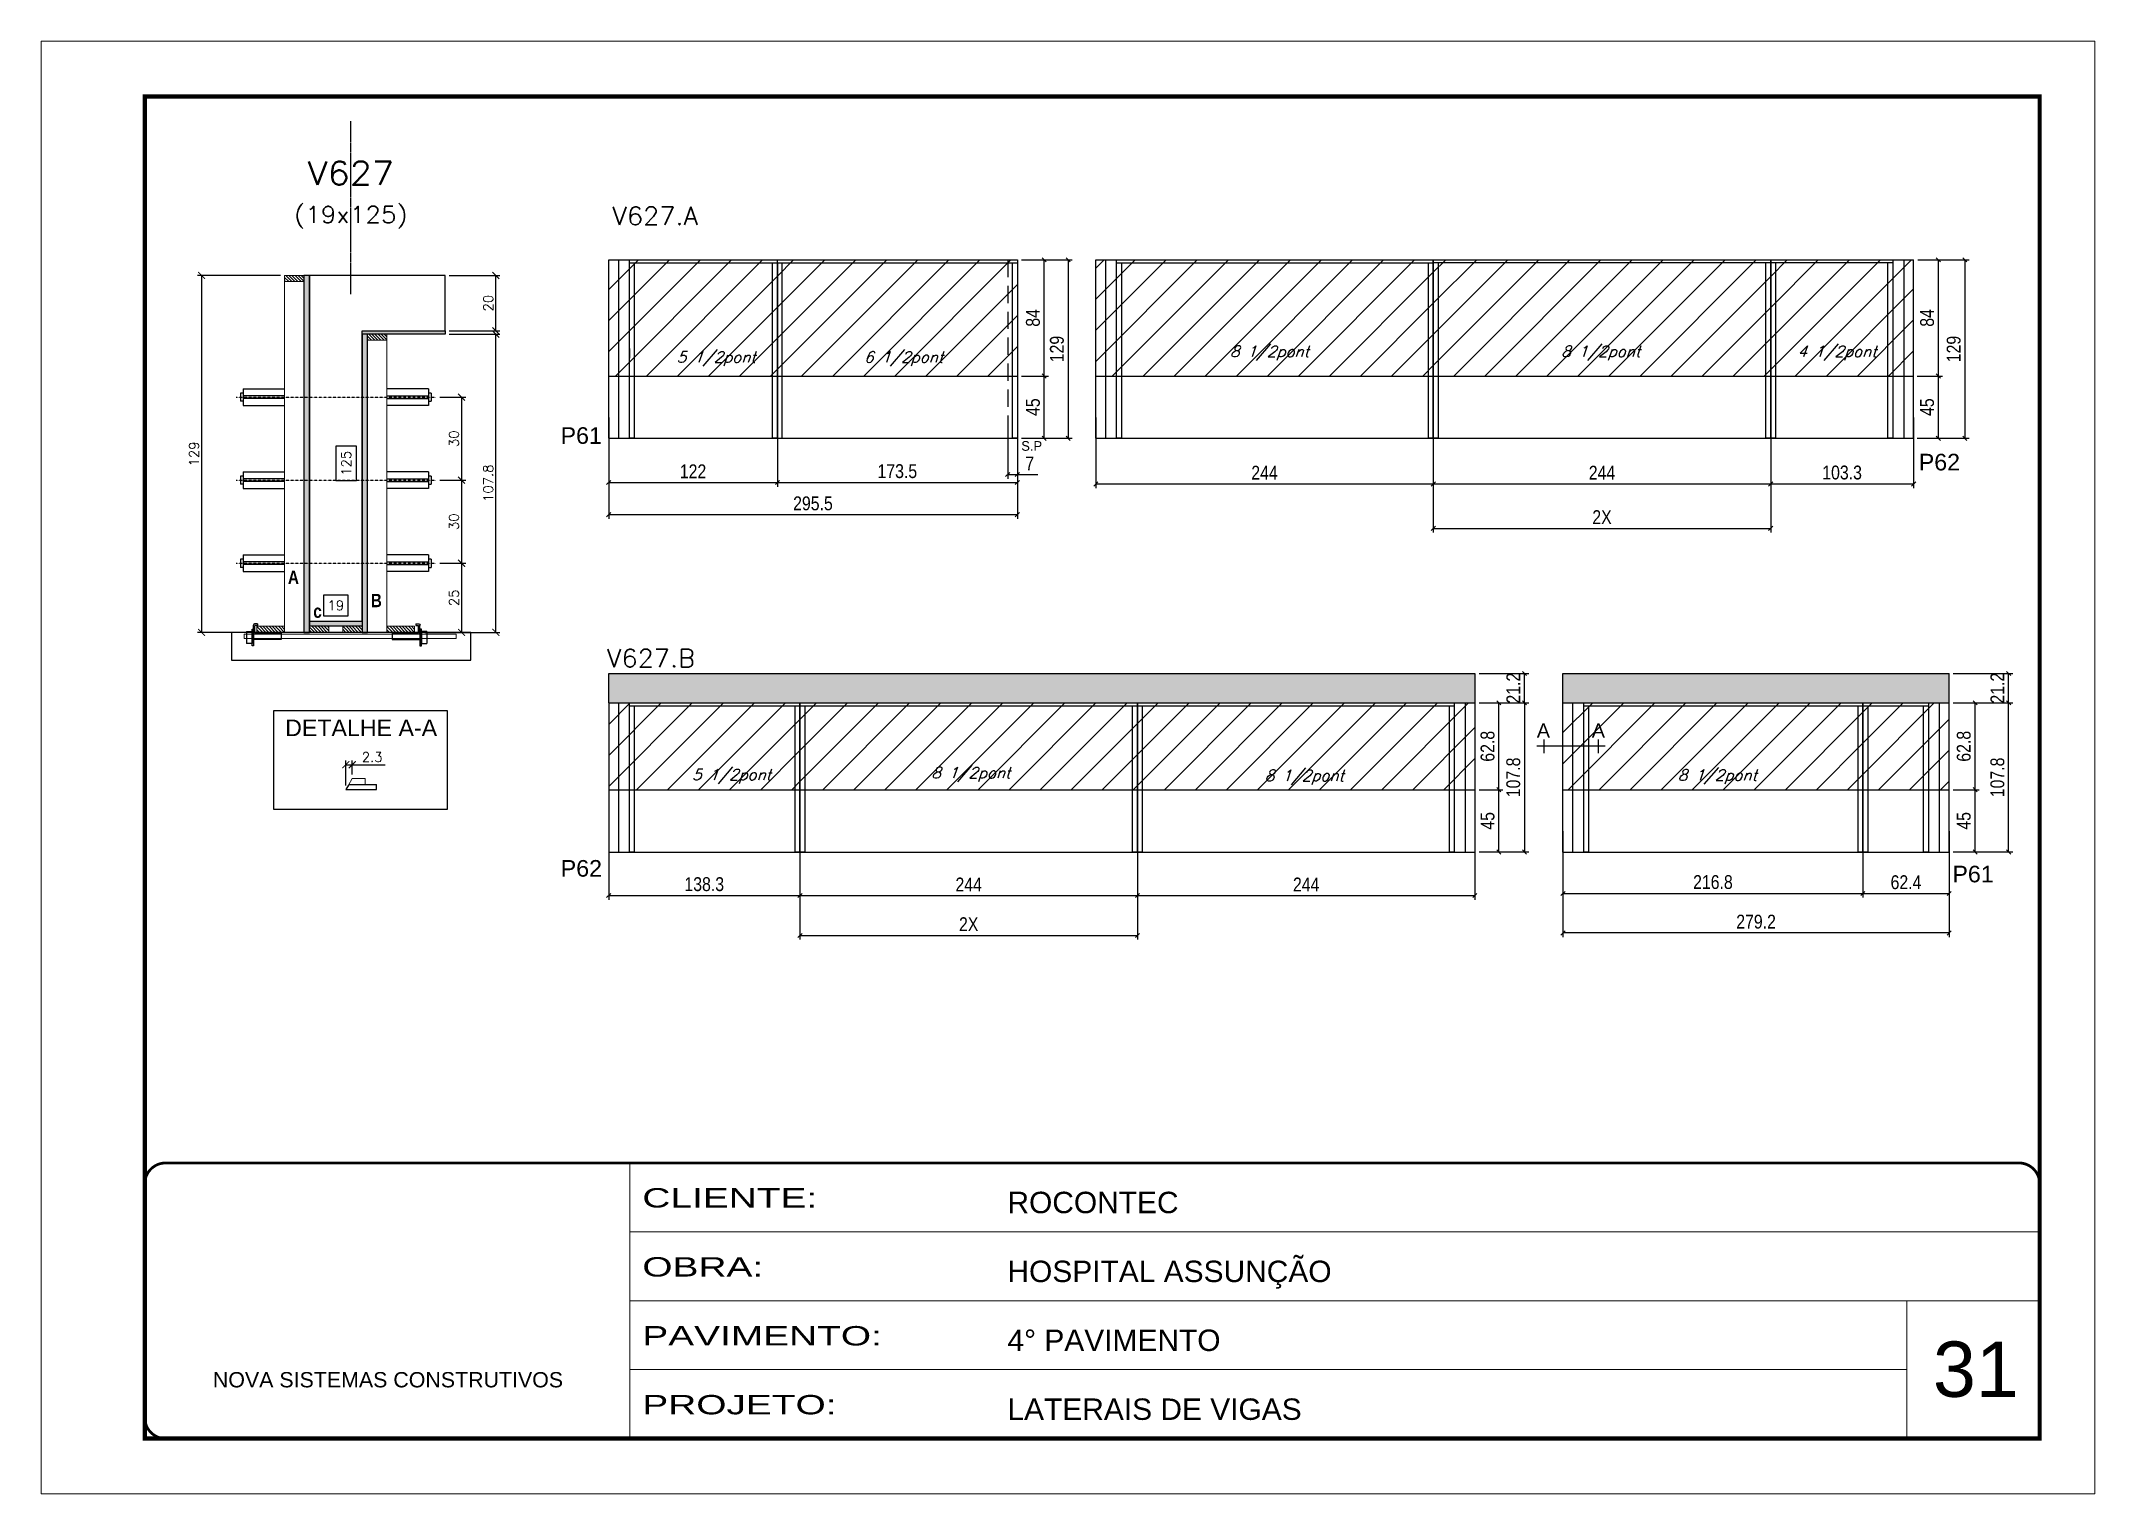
# Model space of a CAD drawing. Extents: x -20960 to -5926, y -2106 to 21915.
# Drawn here: x -9010 to -7525, y 12825 to 13875 of the extents above; entities that cross this region are included whole.
import ezdxf
from ezdxf.enums import TextEntityAlignment as Align

# ---------------------------------------------------------------- set-up
doc = ezdxf.new("R2010")
doc.units = 0
for name, pattern in [('CONTINUO', [0]), ('DASHED', [0.75, 0.5, -0.25]), ('HIDDEN', [0.375, 0.25, -0.125])]:
    doc.linetypes.add(name, pattern=pattern)
for name, color, linetype in [('5', 5, 'Continuous'), ('barrote', 251, 'Continuous'), ('COTA', 241, 'Continuous'), ('Cota Seção (2x)', 4, 'Continuous'), ('detalhes', 4, 'Continuous'), ('Painéis', 200, 'Continuous'), ('presilha', 1, 'Continuous'), ('Reaproveitamento', 251, 'Continuous'), ('SARR_2.2x7', 40, 'Continuous'), ('SARR_3.5x7', 81, 'Continuous'), ('TENSOR', 3, 'Continuous'), ('texto', 7, 'Continuous'), ('Texto de Titulo', 7, 'Continuous'), ('Texto Qtd Sarr', 242, 'Continuous')]:
    doc.layers.add(name, color=color, linetype=linetype)
for name, color, linetype, lineweight in [('CARIMBO', 255, 'Continuous', 9), ('CONCRETO', 251, 'Continuous', 25), ('Folhas', 255, 'Continuous', 9), ('Hachura', 251, 'Continuous', 9), ('Madeira', 126, 'Continuous', 18), ('Sarr 2.2x7', 40, 'Continuous', 9), ('SARRAFO DE PRESSAO', 251, 'DASHED', 9), ('SCO-___-LAJ', 2, 'Continuous', 0), ('Texto Seção', 7, 'Continuous', 15)]:
    doc.layers.add(name, color=color, linetype=linetype, lineweight=lineweight)
doc.styles.add('ARIAL', font='arial.ttf')
doc.styles.add('COTA TECNICA', font='techl___.ttf', dxfattribs={"height": 10})
doc.styles.add('REGUA-120', font='ROMANS.shx', dxfattribs={"height": 15})
doc.styles.add('Romans', font='romans.shx')
doc.styles.add('ROMAS860', font='ROMAS860.SHX')
doc.styles.get("Standard").update_dxf_attribs({"font": 'arial.ttf'})
doc.styles.add('TECNICA', font='techb___.ttf', dxfattribs={"height": 10})
doc.styles.add('Tecnologia', font='')
doc.styles.get('Tecnologia').set_extended_font_data('Forgotten Futurist')
doc.dimstyles.new('Cota Seção (2x)', dxfattribs={"dimtxt": 7, "dimasz": 5, "dimexe": 3, "dimexo": 3, "dimgap": 2, "dimtad": 3, "dimdec": 1, "dimlfac": 0.5, "dimzin": 12, "dimdsep": 46, "dimtxsty": 'Romans', "dimblk": 'ARCHTICK', "dimcen": 0, "dimclrd": 4, "dimclre": 4, "dimclrt": 1, "dimadec": 1, "dimazin": 3, "dimtfac": 1, "dimtdec": 1, "dimtmove": 0, "dimatfit": 3, "dimldrblk": 'OBLIQUE', "dimfxl": 1, "dimtolj": 1, "dimtzin": 12, "dimarcsym": 0})
doc.dimstyles.new('Cota Seção interna', dxfattribs={"dimtxt": 7, "dimasz": 6, "dimexe": 0.18, "dimexo": 2, "dimgap": -4, "dimtad": 3, "dimdec": 1, "dimlfac": 0.5, "dimzin": 12, "dimdsep": 46, "dimtxsty": 'Romans', "dimblk": 'ARCHTICK', "dimcen": 0.09, "dimse1": 1, "dimse2": 1, "dimsd1": 1, "dimsd2": 1, "dimclrd": 180, "dimclre": 5, "dimclrt": 1, "dimadec": 0, "dimazin": 3, "dimtfac": 1, "dimtdec": 1, "dimtofl": 0, "dimtmove": 0, "dimatfit": 3, "dimldrblk": 'ARCHTICK', "dimfxl": 1, "dimtolj": 1, "dimtzin": 0, "dimarcsym": 0})
doc.dimstyles.new('PAINEL', dxfattribs={"dimtxt": 10, "dimasz": 3, "dimexe": 3, "dimexo": 3, "dimgap": 3, "dimtad": 1, "dimdec": 1, "dimzin": 12, "dimdsep": 46, "dimtxsty": 'COTA TECNICA', "dimblk1": 'OBLIQUE', "dimblk2": 'OBLIQUE', "dimsah": 1, "dimcen": 0.9, "dimclrd": 4, "dimclre": 4, "dimclrt": 240, "dimadec": 1, "dimazin": 3, "dimtfac": 1, "dimtdec": 1, "dimtmove": 0, "dimatfit": 3, "dimfxl": 1, "dimtolj": 1, "dimtzin": 12, "dimarcsym": 0})
pattern_1 = [(45, (28.582, -4594.3), (-11.22532, 11.22532), [])]

msp = doc.modelspace()

# ---------------------------------------------------------------- texts
at = {"layer": '5', "linetype": 'Continuous'}
for s, p in [('P61', (-8634.36, 13584.28)), ('P62', (-7652.35, 13565.08)), ('P62', (-8634.25, 13271.47)), ('P61', (-7628.02, 13267.37))]:
    msp.add_text(s, height=12, rotation=0.00004, dxfattribs=at).set_placement(p)
at = {"layer": '5', "color": 7, "linetype": 'Continuous'}
msp.add_text('DETALHE A-A', height=12, rotation=359.99996, dxfattribs=at).set_placement((-8833.54, 13373.04))
at = {"layer": 'CARIMBO', "style": 'ARIAL'}
msp.add_text('31', height=40, dxfattribs=at).set_placement((-7642.14, 12895.51))
at = {"layer": 'detalhes', "style": 'TECNICA'}
for s, p in [('A', (-8831.5, 13483.08)), ('B', (-8771.54, 13466.24)), ('c', (-8813.18, 13458.54))]:
    msp.add_text(s, height=9.6, rotation=360, dxfattribs=at).set_placement(p)
at = {"layer": 'detalhes', "color": 0, "linetype": 'Continuous', "style": 'ARIAL'}
for p in [(-7923.77, 13377.09), (-7884.01, 13377.09)]:
    msp.add_text('A', height=10.22, dxfattribs=at).set_placement(p, align=Align.MIDDLE_CENTER)
at = {"layer": 'texto', "color": 2, "char_height": 8, "attachment_point": 5, "style": 'Romans'}
for s, insert in [('{\\Q19;\\C256;5 1/2pont}', (-8521.85, 13645.69)), ('{\\Q19;\\C256;6 1/2pont}', (-8386.31, 13645.69)), ('{\\Q19;\\C256;8 1/2pont}', (-8121.81, 13649.76)), ('{\\Q19;\\C256;8 1/2pont}', (-7882.31, 13649.76)), ('{\\Q19;\\C256;4 1/2pont}', (-7711.45, 13649.76)), ('{\\Q19;\\C256;5 1/2pont}', (-8510.76, 13343.91)), ('{\\Q19;\\C256;8 1/2pont}', (-8337.71, 13345.26)), ('{\\Q19;\\C256;8 1/2pont}', (-7797.99, 13343.55)), ('{\\Q19;\\C256;8 1/2pont}', (-8096.6, 13343.26))]:
    msp.add_mtext(s, dxfattribs=dict(at, insert=insert))
at = {"layer": 'texto', "color": 4, "insert": (-8293.74, 13582.71), "char_height": 7, "attachment_point": 5, "style": 'ROMAS860'}
msp.add_mtext('S.P', dxfattribs=at)
at = {"layer": 'Texto Seção', "style": 'REGUA-120', "width": 1.05}
for s, p in [('V627.A', (-8596.95, 13742.5)), ('V627.B', (-8600.89, 13422.88))]:
    msp.add_text(s, height=13, dxfattribs=at).set_placement(p)

# ---------------------------------------------------------------- blocks, each defined once
blk = doc.blocks.new('9999999999')
at = {"color": 30, "linetype": 'CONTINUO'}
for p, q in [((98564.6, 34230.2), (98564.6, 34429.4)), ((98564.6, 34379.6), (99584, 34379.6)), ((98564.6, 34329.8), (99488, 34329.8)), ((99584, 34329.8), (99488, 34329.8)), ((99488, 34329.8), (99488, 34230.2)), ((98564.6, 34280), (99488, 34280))]:
    blk.add_line(p, q, dxfattribs=at)
at = {"color": 30, "linetype": 'CONTINUO', "const_width": 2}
blk.add_lwpolyline([(99584, 34230.2), (99584, 34414.4, 0.414214), (99569, 34429.4), (98229, 34429.4, 0.414214), (98214, 34414.4), (98214, 34245.2, 0.414214), (98229, 34230.2), (99584, 34230.2)], format="xyb", dxfattribs=at)
at = {"layer": 'Folhas'}
blk.add_lwpolyline([(98139, 34190.2), (99624, 34190.2), (99624, 35240.2), (98139, 35240.2)], close=True, dxfattribs=at)
at = {"layer": 'Folhas', "color": 30, "const_width": 3}
blk.add_lwpolyline([(98214, 34230.2), (99584, 34230.2), (99584, 35200.2), (98214, 35200.2)], close=True, dxfattribs=at)
at = {"color": 7, "linetype": 'Continuous', "ltscale": 5, "style": 'ARIAL'}
for s, height, p in [('ROCONTEC', 15.48, (98837.7, 34393.1)), ('HOSPITAL ASSUNÇÃO', 15.483, (98837.7, 34343.3)), ('4° PAVIMENTO', 15.483, (98837.7, 34293.5)), ('NOVA SISTEMAS CONSTRUTIVOS', 11.059, (98263.2, 34267.2)), ('LATERAIS DE VIGAS', 15.483, (98837.7, 34243.7))]:
    blk.add_text(s, height=height, dxfattribs=at).set_placement(p)
at = {"layer": 'Folhas', "color": 7, "style": 'Tecnologia', "width": 1.5}
for s, p in [('CLIENTE:', (98573.7, 34397.2)), ('OBRA:', (98573.7, 34347.3)), ('PAVIMENTO:', (98573.7, 34297.5)), ('PROJETO:', (98573.7, 34247.7))]:
    blk.add_text(s, height=14, dxfattribs=at).set_placement(p)
blk = doc.blocks.new('titulo1')
at = {"layer": 'Defpoints', "color": 252, "linetype": 'HIDDEN', "ltscale": 2}
blk.add_line((0, 0), (0, 125), dxfattribs=at)
at = {"layer": 'Defpoints', "style": 'Romans', "oblique": 15}
blk.add_attdef('FOLHA', text='', height=10, dxfattribs=at).set_placement((0, 15.6), align=Align.MIDDLE_CENTER)
at = {"layer": 'Texto Qtd Sarr', "color": 3, "style": 'Romans', "oblique": 15}
for tag, height, p in [('TITULO', 17, (0, 71.4)), ('SEÇÃO', 12, (0, 41.5))]:
    blk.add_attdef(tag, text='', height=height, dxfattribs=at).set_placement(p, align=Align.MIDDLE_CENTER)
blk = doc.blocks.new('_ArchTick')
at = {"color": 0, "linetype": 'ByBlock', "const_width": 0.15}
blk.add_lwpolyline([(-0.5, -0.5), (0.5, 0.5)], dxfattribs=at)
blk = doc.blocks.new('*D1190')
at = {"layer": 'COTA', "color": 4, "lineweight": -2, "transparency": 16777216}
for p, q in [((-8714.9, 13663.6), (-8678.2, 13663.6)), ((-8681.2, 13448), (-8681.2, 13663.6)), ((-8732.5, 13448), (-8678.2, 13448))]:
    blk.add_line(p, q, dxfattribs=at)
at = {"layer": 'Defpoints', "color": 0, "transparency": 16777216}
for p in [(-8717.9, 13663.6), (-8681.2, 13663.6), (-8735.5, 13448)]:
    blk.add_point(p, dxfattribs=at)
at = {"layer": 'COTA', "color": 4, "lineweight": -2, "transparency": 16777216, "xscale": 5, "yscale": 5, "zscale": 5}
for p, rotation in [((-8681.2, 13663.6), 90), ((-8681.2, 13448), 270)]:
    blk.add_blockref('_ArchTick', p, dxfattribs=dict(at, rotation=rotation))
at = {"layer": 'COTA', "color": 1, "transparency": 16777216, "insert": (-8686.7, 13555.8), "char_height": 7, "attachment_point": 5, "rotation": 90, "style": 'Romans'}
blk.add_mtext('\\A1;107.8', dxfattribs=at)
blk = doc.blocks.new('_Oblique')
at = {"color": 0, "linetype": 'ByBlock', "lineweight": -2}
blk.add_line((-0.5, -0.5), (0.5, 0.5), dxfattribs=at)
blk = doc.blocks.new('*D1191')
at = {"layer": 'COTA', "color": 4, "lineweight": -2, "transparency": 16777216}
for p, q in [((-8714.9, 13706), (-8678.2, 13706)), ((-8681.2, 13666), (-8681.2, 13706)), ((-8714.9, 13666), (-8678.2, 13666))]:
    blk.add_line(p, q, dxfattribs=at)
at = {"layer": 'Defpoints', "color": 0, "transparency": 16777216}
for p in [(-8717.9, 13706), (-8681.2, 13706), (-8717.9, 13666)]:
    blk.add_point(p, dxfattribs=at)
at = {"layer": 'COTA', "color": 4, "lineweight": -2, "transparency": 16777216, "xscale": 5, "yscale": 5, "zscale": 5}
for p, rotation in [((-8681.2, 13706), 90), ((-8681.2, 13666), 270)]:
    blk.add_blockref('_ArchTick', p, dxfattribs=dict(at, rotation=rotation))
at = {"layer": 'COTA', "color": 1, "transparency": 16777216, "insert": (-8686.7, 13686), "char_height": 7, "attachment_point": 5, "rotation": 90, "style": 'Romans'}
blk.add_mtext('\\A1;20', dxfattribs=at)
blk = doc.blocks.new('*D1192')
at = {"layer": 'Cota Seção (2x)', "color": 180, "lineweight": -2, "transparency": 16777216}
for p, q in [((-8781.9, 13582.7), (-8796.9, 13582.7)), ((-8796.9, 13582.7), (-8796.9, 13557.7)), ((-8781.9, 13557.7), (-8781.9, 13582.7)), ((-8796.9, 13557.7), (-8781.9, 13557.7))]:
    blk.add_line(p, q, dxfattribs=at)
at = {"layer": 'Defpoints', "color": 0, "transparency": 16777216}
for p in [(-8777.9, 13706), (-8777.9, 13706), (-8777.9, 13456)]:
    blk.add_point(p, dxfattribs=at)
at = {"layer": 'Cota Seção (2x)', "color": 1, "transparency": 16777216, "insert": (-8789.4, 13570.2), "char_height": 7, "attachment_point": 5, "rotation": 90, "style": 'Romans'}
blk.add_mtext('\\A1;125', dxfattribs=at)
blk = doc.blocks.new('PRESILHA METÁLICA 1')
at = {"layer": 'presilha'}
for p, q in [((0, 13), (6, 13)), ((0, 13), (0, 0)), ((6, 0), (0, 0)), ((6, 15.5), (7.5, 15.5)), ((6, -2.5), (6, 15.5)), ((6, 13), (6, 0)), ((7.5, 10.6), (7.5, 19.9)), ((7.5, 15.5), (7.5, -2.5)), ((37.5, 4.1), (7.5, 4.1)), ((12, 21), (8.6, 21)), ((9, 11.6), (9, 18.9)), ((12, 19.5), (9.6, 19.5)), ((37.5, 11), (9.6, 11)), ((12, 21), (12, 19.5)), ((37.5, 11), (37.5, 4.1)), ((7.5, -2.5), (6, -2.5))]:
    blk.add_line(p, q, dxfattribs=at)
for centre, radius, start, end in [((8.6, 19.9), 1.14, 90, 180), ((9.6, 18.9), 0.57, 90, 180), ((9.6, 11.6), 0.57, 180, 270)]:
    blk.add_arc(centre, radius, start, end, dxfattribs=at)
blk = doc.blocks.new('*D1173')
at = {"layer": 'Cota Seção (2x)', "color": 180, "lineweight": -2, "transparency": 16777216}
for p, q in [((-8787.9, 13475), (-8805.9, 13475)), ((-8805.9, 13475), (-8805.9, 13460)), ((-8787.9, 13460), (-8787.9, 13475)), ((-8805.9, 13460), (-8787.9, 13460))]:
    blk.add_line(p, q, dxfattribs=at)
at = {"layer": 'Defpoints', "color": 0, "transparency": 16777216}
for p in [(-8777.9, 13456), (-8815.9, 13448), (-8777.9, 13448)]:
    blk.add_point(p, dxfattribs=at)
at = {"layer": 'Cota Seção (2x)', "color": 1, "transparency": 16777216, "insert": (-8796.9, 13467.5), "char_height": 7, "attachment_point": 5, "style": 'Romans'}
blk.add_mtext('\\A1;19', dxfattribs=at)
blk = doc.blocks.new('*D1174')
at = {"layer": 'COTA', "color": 4, "lineweight": -2, "transparency": 16777216}
for p, q in [((-8836.9, 13706), (-8896.9, 13706)), ((-8893.9, 13706), (-8893.9, 13448)), ((-8836.9, 13448), (-8896.9, 13448))]:
    blk.add_line(p, q, dxfattribs=at)
at = {"layer": 'Defpoints', "color": 0, "transparency": 16777216}
for p in [(-8833.9, 13706), (-8893.9, 13448), (-8833.9, 13448)]:
    blk.add_point(p, dxfattribs=at)
at = {"layer": 'COTA', "color": 4, "lineweight": -2, "transparency": 16777216, "xscale": 5, "yscale": 5, "zscale": 5}
for p, rotation in [((-8893.9, 13706), 90), ((-8893.9, 13448), 270)]:
    blk.add_blockref('_ArchTick', p, dxfattribs=dict(at, rotation=rotation))
at = {"layer": 'COTA', "color": 1, "transparency": 16777216, "insert": (-8899.4, 13577), "char_height": 7, "attachment_point": 5, "rotation": 90, "style": 'Romans'}
blk.add_mtext('\\A1;129', dxfattribs=at)
blk = doc.blocks.new('*D1175')
at = {"layer": 'COTA', "color": 4, "lineweight": -2, "transparency": 16777216}
for p, q in [((-8721.6, 13498), (-8703, 13498)), ((-8706, 13498), (-8706, 13448)), ((-8721.6, 13448), (-8703, 13448))]:
    blk.add_line(p, q, dxfattribs=at)
at = {"layer": 'Defpoints', "color": 0, "transparency": 16777216}
for p in [(-8724.6, 13498), (-8724.6, 13448), (-8706, 13448)]:
    blk.add_point(p, dxfattribs=at)
at = {"layer": 'COTA', "color": 4, "lineweight": -2, "transparency": 16777216, "xscale": 5, "yscale": 5, "zscale": 5}
for p, rotation in [((-8706, 13498), 90), ((-8706, 13448), 270)]:
    blk.add_blockref('_ArchTick', p, dxfattribs=dict(at, rotation=rotation))
at = {"layer": 'COTA', "color": 1, "transparency": 16777216, "insert": (-8711.5, 13473), "char_height": 7, "attachment_point": 5, "rotation": 90, "style": 'Romans'}
blk.add_mtext('\\A1;25', dxfattribs=at)
blk = doc.blocks.new('*D1176')
at = {"layer": 'COTA', "color": 4, "lineweight": -2, "ltscale": 25, "transparency": 16777216}
for p, q in [((-8247.4, 13603.3), (-8247.4, 13552.3)), ((-8003.4, 13603.3), (-8003.4, 13552.3)), ((-8247.4, 13555.3), (-8003.4, 13555.3))]:
    blk.add_line(p, q, dxfattribs=at)
at = {"layer": 'Defpoints', "color": 0, "ltscale": 25, "transparency": 16777216}
for p in [(-8247.4, 13606.3), (-8003.4, 13606.3), (-8003.4, 13555.3)]:
    blk.add_point(p, dxfattribs=at)
at = {"layer": 'COTA', "color": 4, "lineweight": -2, "ltscale": 25, "transparency": 16777216, "xscale": 3, "yscale": 3, "zscale": 3, "rotation": 180}
blk.add_blockref('_Oblique', (-8247.4, 13555.3), dxfattribs=at)
at = {"layer": 'COTA', "color": 4, "lineweight": -2, "ltscale": 25, "transparency": 16777216, "xscale": 3, "yscale": 3, "zscale": 3}
blk.add_blockref('_Oblique', (-8003.4, 13555.3), dxfattribs=at)
at = {"layer": 'COTA', "color": 240, "ltscale": 25, "transparency": 16777216, "insert": (-8125.4, 13563.4), "char_height": 10, "attachment_point": 5, "style": 'COTA TECNICA'}
blk.add_mtext('\\A1;244', dxfattribs=at)
blk = doc.blocks.new('*D1177')
at = {"layer": 'COTA', "color": 4, "lineweight": -2, "ltscale": 25, "transparency": 16777216}
for p, q in [((-8003.4, 13603.3), (-8003.4, 13552.3)), ((-7759.4, 13603.3), (-7759.4, 13552.3)), ((-8003.4, 13555.3), (-7759.4, 13555.3))]:
    blk.add_line(p, q, dxfattribs=at)
at = {"layer": 'Defpoints', "color": 0, "ltscale": 25, "transparency": 16777216}
for p in [(-8003.4, 13606.3), (-7759.4, 13606.3), (-7759.4, 13555.3)]:
    blk.add_point(p, dxfattribs=at)
at = {"layer": 'COTA', "color": 4, "lineweight": -2, "ltscale": 25, "transparency": 16777216, "xscale": 3, "yscale": 3, "zscale": 3, "rotation": 180}
blk.add_blockref('_Oblique', (-8003.4, 13555.3), dxfattribs=at)
at = {"layer": 'COTA', "color": 4, "lineweight": -2, "ltscale": 25, "transparency": 16777216, "xscale": 3, "yscale": 3, "zscale": 3}
blk.add_blockref('_Oblique', (-7759.4, 13555.3), dxfattribs=at)
at = {"layer": 'COTA', "color": 240, "ltscale": 25, "transparency": 16777216, "insert": (-7881.4, 13563.4), "char_height": 10, "attachment_point": 5, "style": 'COTA TECNICA'}
blk.add_mtext('\\A1;244', dxfattribs=at)
blk = doc.blocks.new('*D1201')
at = {"layer": 'COTA', "color": 4, "lineweight": -2, "ltscale": 25, "transparency": 16777216}
for p, q in [((-7653.1, 13717.3), (-7616, 13717.3)), ((-7619, 13717.3), (-7619, 13588.3)), ((-7653.1, 13588.3), (-7616, 13588.3))]:
    blk.add_line(p, q, dxfattribs=at)
at = {"layer": 'Defpoints', "color": 0, "ltscale": 25, "transparency": 16777216}
for p in [(-7656.1, 13717.3), (-7656.1, 13588.3), (-7619, 13588.3)]:
    blk.add_point(p, dxfattribs=at)
at = {"layer": 'COTA', "color": 4, "lineweight": -2, "ltscale": 25, "transparency": 16777216, "xscale": 3, "yscale": 3, "zscale": 3}
for p, rotation in [((-7619, 13717.3), 90), ((-7619, 13588.3), 270)]:
    blk.add_blockref('_Oblique', p, dxfattribs=dict(at, rotation=rotation))
at = {"layer": 'COTA', "color": 240, "ltscale": 25, "transparency": 16777216, "insert": (-7627.1, 13652.8), "char_height": 10, "attachment_point": 5, "rotation": 90, "style": 'COTA TECNICA'}
blk.add_mtext('\\A1;129', dxfattribs=at)
blk = doc.blocks.new('*D1178')
at = {"layer": 'COTA', "color": 4, "lineweight": -2, "ltscale": 25, "transparency": 16777216}
for p, q in [((-8003.4, 13603.3), (-8003.4, 13520.2)), ((-7759.4, 13603.3), (-7759.4, 13520.2)), ((-8003.4, 13523.2), (-7759.4, 13523.2))]:
    blk.add_line(p, q, dxfattribs=at)
at = {"layer": 'Defpoints', "color": 0, "ltscale": 25, "transparency": 16777216}
for p in [(-8003.4, 13606.3), (-7759.4, 13606.3), (-7759.4, 13523.2)]:
    blk.add_point(p, dxfattribs=at)
at = {"layer": 'COTA', "color": 4, "lineweight": -2, "ltscale": 25, "transparency": 16777216, "xscale": 3, "yscale": 3, "zscale": 3, "rotation": 180}
blk.add_blockref('_Oblique', (-8003.4, 13523.2), dxfattribs=at)
at = {"layer": 'COTA', "color": 4, "lineweight": -2, "ltscale": 25, "transparency": 16777216, "xscale": 3, "yscale": 3, "zscale": 3}
blk.add_blockref('_Oblique', (-7759.4, 13523.2), dxfattribs=at)
at = {"layer": 'COTA', "color": 240, "ltscale": 25, "transparency": 16777216, "insert": (-7881.4, 13531.3), "char_height": 10, "attachment_point": 5, "style": 'COTA TECNICA'}
blk.add_mtext('\\A1;2X', dxfattribs=at)
blk = doc.blocks.new('*D1179')
at = {"layer": 'COTA', "color": 4, "lineweight": -2, "ltscale": 25, "transparency": 16777216}
for p, q in [((-7759.4, 13603.3), (-7759.4, 13552.3)), ((-7656.1, 13603.3), (-7656.1, 13552.3)), ((-7759.4, 13555.3), (-7656.1, 13555.3))]:
    blk.add_line(p, q, dxfattribs=at)
at = {"layer": 'Defpoints', "color": 0, "ltscale": 25, "transparency": 16777216}
for p in [(-7759.4, 13606.3), (-7656.1, 13606.3), (-7656.1, 13555.3)]:
    blk.add_point(p, dxfattribs=at)
at = {"layer": 'COTA', "color": 4, "lineweight": -2, "ltscale": 25, "transparency": 16777216, "xscale": 3, "yscale": 3, "zscale": 3, "rotation": 180}
blk.add_blockref('_Oblique', (-7759.4, 13555.3), dxfattribs=at)
at = {"layer": 'COTA', "color": 4, "lineweight": -2, "ltscale": 25, "transparency": 16777216, "xscale": 3, "yscale": 3, "zscale": 3}
blk.add_blockref('_Oblique', (-7656.1, 13555.3), dxfattribs=at)
at = {"layer": 'COTA', "color": 240, "ltscale": 25, "transparency": 16777216, "insert": (-7707.8, 13563.5), "char_height": 10, "attachment_point": 5, "style": 'COTA TECNICA'}
blk.add_mtext('\\A1;103.3', dxfattribs=at)
blk = doc.blocks.new('*D1202')
at = {"layer": 'COTA', "color": 4, "lineweight": -2, "ltscale": 25, "transparency": 16777216}
for p, q in [((-8301.1, 13717.3), (-8264.4, 13717.3)), ((-8267.4, 13717.3), (-8267.4, 13588.3)), ((-8301.1, 13588.3), (-8264.4, 13588.3))]:
    blk.add_line(p, q, dxfattribs=at)
at = {"layer": 'Defpoints', "color": 0, "ltscale": 25, "transparency": 16777216}
for p in [(-8304.1, 13717.3), (-8304.1, 13588.3), (-8267.4, 13588.3)]:
    blk.add_point(p, dxfattribs=at)
at = {"layer": 'COTA', "color": 4, "lineweight": -2, "ltscale": 25, "transparency": 16777216, "xscale": 3, "yscale": 3, "zscale": 3}
for p, rotation in [((-8267.4, 13717.3), 90), ((-8267.4, 13588.3), 270)]:
    blk.add_blockref('_Oblique', p, dxfattribs=dict(at, rotation=rotation))
at = {"layer": 'COTA', "color": 240, "ltscale": 25, "transparency": 16777216, "insert": (-8275.5, 13652.8), "char_height": 10, "attachment_point": 5, "rotation": 90, "style": 'COTA TECNICA'}
blk.add_mtext('\\A1;129', dxfattribs=at)
blk = doc.blocks.new('*D1180')
at = {"layer": 'COTA', "color": 4, "lineweight": -2, "ltscale": 25, "transparency": 16777216}
for p, q in [((-8599.6, 13603.3), (-8599.6, 13530.1)), ((-8304.1, 13603.3), (-8304.1, 13530.1)), ((-8599.6, 13533.1), (-8304.1, 13533.1))]:
    blk.add_line(p, q, dxfattribs=at)
at = {"layer": 'Defpoints', "color": 0, "ltscale": 25, "transparency": 16777216}
for p in [(-8599.6, 13606.3), (-8304.1, 13606.3), (-8304.1, 13533.1)]:
    blk.add_point(p, dxfattribs=at)
at = {"layer": 'COTA', "color": 4, "lineweight": -2, "ltscale": 25, "transparency": 16777216, "xscale": 3, "yscale": 3, "zscale": 3, "rotation": 180}
blk.add_blockref('_Oblique', (-8599.6, 13533.1), dxfattribs=at)
at = {"layer": 'COTA', "color": 4, "lineweight": -2, "ltscale": 25, "transparency": 16777216, "xscale": 3, "yscale": 3, "zscale": 3}
blk.add_blockref('_Oblique', (-8304.1, 13533.1), dxfattribs=at)
at = {"layer": 'COTA', "color": 240, "ltscale": 25, "transparency": 16777216, "insert": (-8451.9, 13541.2), "char_height": 10, "attachment_point": 5, "style": 'COTA TECNICA'}
blk.add_mtext('\\A1;295.5', dxfattribs=at)
blk = doc.blocks.new('*D1181')
at = {"layer": 'COTA', "color": 4, "lineweight": -2, "ltscale": 25, "transparency": 16777216}
for p, q in [((-8599.6, 13603.3), (-8599.6, 13553.3)), ((-8477.6, 13603.3), (-8477.6, 13553.3)), ((-8599.6, 13556.3), (-8477.6, 13556.3))]:
    blk.add_line(p, q, dxfattribs=at)
at = {"layer": 'Defpoints', "color": 0, "ltscale": 25, "transparency": 16777216}
for p in [(-8599.6, 13606.3), (-8477.6, 13606.3), (-8477.6, 13556.3)]:
    blk.add_point(p, dxfattribs=at)
at = {"layer": 'COTA', "color": 4, "lineweight": -2, "ltscale": 25, "transparency": 16777216, "xscale": 3, "yscale": 3, "zscale": 3, "rotation": 180}
blk.add_blockref('_Oblique', (-8599.6, 13556.3), dxfattribs=at)
at = {"layer": 'COTA', "color": 4, "lineweight": -2, "ltscale": 25, "transparency": 16777216, "xscale": 3, "yscale": 3, "zscale": 3}
blk.add_blockref('_Oblique', (-8477.6, 13556.3), dxfattribs=at)
at = {"layer": 'COTA', "color": 240, "ltscale": 25, "transparency": 16777216, "insert": (-8538.6, 13564.4), "char_height": 10, "attachment_point": 5, "style": 'COTA TECNICA'}
blk.add_mtext('\\A1;122', dxfattribs=at)
blk = doc.blocks.new('*D1182')
at = {"layer": 'COTA', "color": 4, "lineweight": -2, "ltscale": 25, "transparency": 16777216}
for p, q in [((-8477.6, 13603.3), (-8477.6, 13553.3)), ((-8304.1, 13603.3), (-8304.1, 13553.3)), ((-8477.6, 13556.3), (-8304.1, 13556.3))]:
    blk.add_line(p, q, dxfattribs=at)
at = {"layer": 'Defpoints', "color": 0, "ltscale": 25, "transparency": 16777216}
for p in [(-8477.6, 13606.3), (-8304.1, 13606.3), (-8304.1, 13556.3)]:
    blk.add_point(p, dxfattribs=at)
at = {"layer": 'COTA', "color": 4, "lineweight": -2, "ltscale": 25, "transparency": 16777216, "xscale": 3, "yscale": 3, "zscale": 3, "rotation": 180}
blk.add_blockref('_Oblique', (-8477.6, 13556.3), dxfattribs=at)
at = {"layer": 'COTA', "color": 4, "lineweight": -2, "ltscale": 25, "transparency": 16777216, "xscale": 3, "yscale": 3, "zscale": 3}
blk.add_blockref('_Oblique', (-8304.1, 13556.3), dxfattribs=at)
at = {"layer": 'COTA', "color": 240, "ltscale": 25, "transparency": 16777216, "insert": (-8390.9, 13564.5), "char_height": 10, "attachment_point": 5, "style": 'COTA TECNICA'}
blk.add_mtext('\\A1;173.5', dxfattribs=at)
blk = doc.blocks.new('*D1183')
at = {"layer": 'COTA', "color": 4, "lineweight": -2, "ltscale": 25, "transparency": 16777216}
for p, q in [((-8599.6, 13304.3), (-8599.6, 13254.8)), ((-8461.3, 13304.3), (-8461.3, 13254.8)), ((-8599.6, 13257.8), (-8461.3, 13257.8))]:
    blk.add_line(p, q, dxfattribs=at)
at = {"layer": 'Defpoints', "color": 0, "ltscale": 25, "transparency": 16777216}
for p in [(-8599.6, 13307.3), (-8461.3, 13307.3), (-8461.3, 13257.8)]:
    blk.add_point(p, dxfattribs=at)
at = {"layer": 'COTA', "color": 4, "lineweight": -2, "ltscale": 25, "transparency": 16777216, "xscale": 3, "yscale": 3, "zscale": 3, "rotation": 180}
blk.add_blockref('_Oblique', (-8599.6, 13257.8), dxfattribs=at)
at = {"layer": 'COTA', "color": 4, "lineweight": -2, "ltscale": 25, "transparency": 16777216, "xscale": 3, "yscale": 3, "zscale": 3}
blk.add_blockref('_Oblique', (-8461.3, 13257.8), dxfattribs=at)
at = {"layer": 'COTA', "color": 240, "ltscale": 25, "transparency": 16777216, "insert": (-8530.5, 13266), "char_height": 10, "attachment_point": 5, "style": 'COTA TECNICA'}
blk.add_mtext('\\A1;138.3', dxfattribs=at)
blk = doc.blocks.new('*D1184')
at = {"layer": 'COTA', "color": 4, "lineweight": -2, "ltscale": 25, "transparency": 16777216}
for p, q in [((-8461.3, 13304.3), (-8461.3, 13254.8)), ((-8217.3, 13304.3), (-8217.3, 13254.8)), ((-8461.3, 13257.8), (-8217.3, 13257.8))]:
    blk.add_line(p, q, dxfattribs=at)
at = {"layer": 'Defpoints', "color": 0, "ltscale": 25, "transparency": 16777216}
for p in [(-8461.3, 13307.3), (-8217.3, 13307.3), (-8217.3, 13257.8)]:
    blk.add_point(p, dxfattribs=at)
at = {"layer": 'COTA', "color": 4, "lineweight": -2, "ltscale": 25, "transparency": 16777216, "xscale": 3, "yscale": 3, "zscale": 3, "rotation": 180}
blk.add_blockref('_Oblique', (-8461.3, 13257.8), dxfattribs=at)
at = {"layer": 'COTA', "color": 4, "lineweight": -2, "ltscale": 25, "transparency": 16777216, "xscale": 3, "yscale": 3, "zscale": 3}
blk.add_blockref('_Oblique', (-8217.3, 13257.8), dxfattribs=at)
at = {"layer": 'COTA', "color": 240, "ltscale": 25, "transparency": 16777216, "insert": (-8339.3, 13265.8), "char_height": 10, "attachment_point": 5, "style": 'COTA TECNICA'}
blk.add_mtext('\\A1;244', dxfattribs=at)
blk = doc.blocks.new('*D1185')
at = {"layer": 'COTA', "color": 4, "lineweight": -2, "ltscale": 25, "transparency": 16777216}
for p, q in [((-8217.3, 13304.3), (-8217.3, 13254.8)), ((-7973.3, 13304.3), (-7973.3, 13254.8)), ((-8217.3, 13257.8), (-7973.3, 13257.8))]:
    blk.add_line(p, q, dxfattribs=at)
at = {"layer": 'Defpoints', "color": 0, "ltscale": 25, "transparency": 16777216}
for p in [(-8217.3, 13307.3), (-7973.3, 13307.3), (-7973.3, 13257.8)]:
    blk.add_point(p, dxfattribs=at)
at = {"layer": 'COTA', "color": 4, "lineweight": -2, "ltscale": 25, "transparency": 16777216, "xscale": 3, "yscale": 3, "zscale": 3, "rotation": 180}
blk.add_blockref('_Oblique', (-8217.3, 13257.8), dxfattribs=at)
at = {"layer": 'COTA', "color": 4, "lineweight": -2, "ltscale": 25, "transparency": 16777216, "xscale": 3, "yscale": 3, "zscale": 3}
blk.add_blockref('_Oblique', (-7973.3, 13257.8), dxfattribs=at)
at = {"layer": 'COTA', "color": 240, "ltscale": 25, "transparency": 16777216, "insert": (-8095.3, 13265.8), "char_height": 10, "attachment_point": 5, "style": 'COTA TECNICA'}
blk.add_mtext('\\A1;244', dxfattribs=at)
blk = doc.blocks.new('*D1186')
at = {"layer": 'COTA', "color": 4, "lineweight": -2, "ltscale": 25, "transparency": 16777216}
for p, q in [((-7909.6, 13304.3), (-7909.6, 13256.3)), ((-7692.8, 13304.3), (-7692.8, 13256.3)), ((-7909.6, 13259.3), (-7692.8, 13259.3))]:
    blk.add_line(p, q, dxfattribs=at)
at = {"layer": 'Defpoints', "color": 0, "ltscale": 25, "transparency": 16777216}
for p in [(-7909.6, 13307.3), (-7692.8, 13307.3), (-7692.8, 13259.3)]:
    blk.add_point(p, dxfattribs=at)
at = {"layer": 'COTA', "color": 4, "lineweight": -2, "ltscale": 25, "transparency": 16777216, "xscale": 3, "yscale": 3, "zscale": 3, "rotation": 180}
blk.add_blockref('_Oblique', (-7909.6, 13259.3), dxfattribs=at)
at = {"layer": 'COTA', "color": 4, "lineweight": -2, "ltscale": 25, "transparency": 16777216, "xscale": 3, "yscale": 3, "zscale": 3}
blk.add_blockref('_Oblique', (-7692.8, 13259.3), dxfattribs=at)
at = {"layer": 'COTA', "color": 240, "ltscale": 25, "transparency": 16777216, "insert": (-7801.2, 13267.5), "char_height": 10, "attachment_point": 5, "style": 'COTA TECNICA'}
blk.add_mtext('\\A1;216.8', dxfattribs=at)
blk = doc.blocks.new('*D1187')
at = {"layer": 'COTA', "color": 4, "lineweight": -2, "ltscale": 25, "transparency": 16777216}
for p, q in [((-8461.3, 13304.3), (-8461.3, 13226)), ((-8217.3, 13304.3), (-8217.3, 13226)), ((-8461.3, 13229), (-8217.3, 13229))]:
    blk.add_line(p, q, dxfattribs=at)
at = {"layer": 'Defpoints', "color": 0, "ltscale": 25, "transparency": 16777216}
for p in [(-8461.3, 13307.3), (-8217.3, 13307.3), (-8217.3, 13229)]:
    blk.add_point(p, dxfattribs=at)
at = {"layer": 'COTA', "color": 4, "lineweight": -2, "ltscale": 25, "transparency": 16777216, "xscale": 3, "yscale": 3, "zscale": 3, "rotation": 180}
blk.add_blockref('_Oblique', (-8461.3, 13229), dxfattribs=at)
at = {"layer": 'COTA', "color": 4, "lineweight": -2, "ltscale": 25, "transparency": 16777216, "xscale": 3, "yscale": 3, "zscale": 3}
blk.add_blockref('_Oblique', (-8217.3, 13229), dxfattribs=at)
at = {"layer": 'COTA', "color": 240, "ltscale": 25, "transparency": 16777216, "insert": (-8339.3, 13237.1), "char_height": 10, "attachment_point": 5, "style": 'COTA TECNICA'}
blk.add_mtext('\\A1;2X', dxfattribs=at)
blk = doc.blocks.new('*D1203')
at = {"layer": 'COTA', "color": 4, "lineweight": -2, "ltscale": 25, "transparency": 16777216}
for p, q in [((-7627.4, 13397.1), (-7584.4, 13397.1)), ((-7587.4, 13289.3), (-7587.4, 13397.1)), ((-7627.4, 13289.3), (-7584.4, 13289.3))]:
    blk.add_line(p, q, dxfattribs=at)
at = {"layer": 'Defpoints', "color": 0, "ltscale": 25, "transparency": 16777216}
for p in [(-7630.4, 13397.1), (-7587.4, 13397.1), (-7630.4, 13289.3)]:
    blk.add_point(p, dxfattribs=at)
at = {"layer": 'COTA', "color": 4, "lineweight": -2, "ltscale": 25, "transparency": 16777216, "xscale": 3, "yscale": 3, "zscale": 3}
for p, rotation in [((-7587.4, 13397.1), 90), ((-7587.4, 13289.3), 270)]:
    blk.add_blockref('_Oblique', p, dxfattribs=dict(at, rotation=rotation))
at = {"layer": 'COTA', "color": 240, "ltscale": 25, "transparency": 16777216, "insert": (-7595.5, 13343.2), "char_height": 10, "attachment_point": 5, "rotation": 90, "style": 'COTA TECNICA'}
blk.add_mtext('\\A1;107.8', dxfattribs=at)
blk = doc.blocks.new('*D1204')
at = {"layer": 'COTA', "color": 4, "lineweight": -2, "ltscale": 25, "transparency": 16777216}
for p, q in [((-7627.4, 13418.3), (-7584.4, 13418.3)), ((-7587.4, 13397.1), (-7587.4, 13418.3)), ((-7627.4, 13397.1), (-7584.4, 13397.1))]:
    blk.add_line(p, q, dxfattribs=at)
at = {"layer": 'Defpoints', "color": 0, "ltscale": 25, "transparency": 16777216}
for p in [(-7630.4, 13418.3), (-7587.4, 13418.3), (-7630.4, 13397.1)]:
    blk.add_point(p, dxfattribs=at)
at = {"layer": 'COTA', "color": 4, "lineweight": -2, "ltscale": 25, "transparency": 16777216, "xscale": 3, "yscale": 3, "zscale": 3}
for p, rotation in [((-7587.4, 13418.3), 90), ((-7587.4, 13397.1), 270)]:
    blk.add_blockref('_Oblique', p, dxfattribs=dict(at, rotation=rotation))
at = {"layer": 'COTA', "color": 240, "ltscale": 25, "transparency": 16777216, "insert": (-7595.5, 13407.7), "char_height": 10, "attachment_point": 5, "rotation": 90, "style": 'COTA TECNICA'}
blk.add_mtext('\\A1;21.2', dxfattribs=at)
blk = doc.blocks.new('*D1205')
at = {"layer": 'COTA', "color": 4, "lineweight": -2, "ltscale": 25, "transparency": 16777216}
for p, q in [((-7970.3, 13397.1), (-7934.4, 13397.1)), ((-7937.4, 13397.1), (-7937.4, 13289.3)), ((-7970.3, 13289.3), (-7934.4, 13289.3))]:
    blk.add_line(p, q, dxfattribs=at)
at = {"layer": 'Defpoints', "color": 0, "ltscale": 25, "transparency": 16777216}
for p in [(-7973.3, 13397.1), (-7973.3, 13289.3), (-7937.4, 13289.3)]:
    blk.add_point(p, dxfattribs=at)
at = {"layer": 'COTA', "color": 4, "lineweight": -2, "ltscale": 25, "transparency": 16777216, "xscale": 3, "yscale": 3, "zscale": 3}
for p, rotation in [((-7937.4, 13397.1), 90), ((-7937.4, 13289.3), 270)]:
    blk.add_blockref('_Oblique', p, dxfattribs=dict(at, rotation=rotation))
at = {"layer": 'COTA', "color": 240, "ltscale": 25, "transparency": 16777216, "insert": (-7945.5, 13343.2), "char_height": 10, "attachment_point": 5, "rotation": 90, "style": 'COTA TECNICA'}
blk.add_mtext('\\A1;107.8', dxfattribs=at)
blk = doc.blocks.new('*D1206')
at = {"layer": 'COTA', "color": 4, "lineweight": -2, "ltscale": 25, "transparency": 16777216}
for p, q in [((-7970.3, 13418.3), (-7934.4, 13418.3)), ((-7937.4, 13397.1), (-7937.4, 13418.3)), ((-7970.3, 13397.1), (-7934.4, 13397.1))]:
    blk.add_line(p, q, dxfattribs=at)
at = {"layer": 'Defpoints', "color": 0, "ltscale": 25, "transparency": 16777216}
for p in [(-7973.3, 13418.3), (-7937.4, 13418.3), (-7973.3, 13397.1)]:
    blk.add_point(p, dxfattribs=at)
at = {"layer": 'COTA', "color": 4, "lineweight": -2, "ltscale": 25, "transparency": 16777216, "xscale": 3, "yscale": 3, "zscale": 3}
for p, rotation in [((-7937.4, 13418.3), 90), ((-7937.4, 13397.1), 270)]:
    blk.add_blockref('_Oblique', p, dxfattribs=dict(at, rotation=rotation))
at = {"layer": 'COTA', "color": 240, "ltscale": 25, "transparency": 16777216, "insert": (-7945.5, 13407.7), "char_height": 10, "attachment_point": 5, "rotation": 90, "style": 'COTA TECNICA'}
blk.add_mtext('\\A1;21.2', dxfattribs=at)
blk = doc.blocks.new('*D1207')
at = {"layer": 'COTA', "color": 4, "lineweight": -2, "ltscale": 25, "transparency": 16777216}
for p, q in [((-8311.1, 13603.3), (-8311.1, 13559.1)), ((-8304.1, 13585.3), (-8304.1, 13559.1)), ((-8311.1, 13562.1), (-8304.1, 13562.1)), ((-8304.1, 13562.1), (-8289.4, 13562.1))]:
    blk.add_line(p, q, dxfattribs=at)
at = {"layer": 'Defpoints', "color": 0, "ltscale": 25, "transparency": 16777216}
for p in [(-8311.1, 13606.3), (-8304.1, 13588.3), (-8304.1, 13562.1)]:
    blk.add_point(p, dxfattribs=at)
at = {"layer": 'COTA', "color": 4, "lineweight": -2, "ltscale": 25, "transparency": 16777216, "xscale": 3, "yscale": 3, "zscale": 3, "rotation": 180}
blk.add_blockref('_Oblique', (-8311.1, 13562.1), dxfattribs=at)
at = {"layer": 'COTA', "color": 4, "lineweight": -2, "ltscale": 25, "transparency": 16777216, "xscale": 3, "yscale": 3, "zscale": 3}
blk.add_blockref('_Oblique', (-8304.1, 13562.1), dxfattribs=at)
at = {"layer": 'COTA', "color": 240, "ltscale": 25, "transparency": 16777216, "insert": (-8295.2, 13570.1), "char_height": 10, "attachment_point": 5, "style": 'COTA TECNICA'}
blk.add_mtext('\\A1;7', dxfattribs=at)
blk = doc.blocks.new('*D1188')
at = {"layer": 'COTA', "color": 4, "lineweight": -2, "ltscale": 25, "transparency": 16777216}
for p, q in [((-7692.8, 13304.3), (-7692.8, 13256.3)), ((-7630.4, 13304.3), (-7630.4, 13256.3)), ((-7692.8, 13259.3), (-7630.4, 13259.3))]:
    blk.add_line(p, q, dxfattribs=at)
at = {"layer": 'Defpoints', "color": 0, "ltscale": 25, "transparency": 16777216}
for p in [(-7692.8, 13307.3), (-7630.4, 13307.3), (-7630.4, 13259.3)]:
    blk.add_point(p, dxfattribs=at)
at = {"layer": 'COTA', "color": 4, "lineweight": -2, "ltscale": 25, "transparency": 16777216, "xscale": 3, "yscale": 3, "zscale": 3, "rotation": 180}
blk.add_blockref('_Oblique', (-7692.8, 13259.3), dxfattribs=at)
at = {"layer": 'COTA', "color": 4, "lineweight": -2, "ltscale": 25, "transparency": 16777216, "xscale": 3, "yscale": 3, "zscale": 3}
blk.add_blockref('_Oblique', (-7630.4, 13259.3), dxfattribs=at)
at = {"layer": 'COTA', "color": 240, "ltscale": 25, "transparency": 16777216, "insert": (-7661.6, 13267.4), "char_height": 10, "attachment_point": 5, "style": 'COTA TECNICA'}
blk.add_mtext('\\A1;62.4', dxfattribs=at)
blk = doc.blocks.new('*D1208')
at = {"layer": 'COTA', "color": 4, "lineweight": -2, "transparency": 16777216}
for p, q in [((-8789.6, 13337.4), (-8789.6, 13355.4)), ((-8789.6, 13352.4), (-8785, 13352.4)), ((-8785, 13345.4), (-8785, 13355.4)), ((-8785, 13352.4), (-8761.3, 13352.4))]:
    blk.add_line(p, q, dxfattribs=at)
at = {"layer": 'Defpoints', "color": 0, "transparency": 16777216}
for p in [(-8785, 13352.4), (-8785, 13342.4), (-8789.6, 13334.4)]:
    blk.add_point(p, dxfattribs=at)
at = {"layer": 'COTA', "color": 4, "lineweight": -2, "transparency": 16777216, "xscale": 5, "yscale": 5, "zscale": 5, "rotation": 180}
blk.add_blockref('_ArchTick', (-8789.6, 13352.4), dxfattribs=at)
at = {"layer": 'COTA', "color": 4, "lineweight": -2, "transparency": 16777216, "xscale": 5, "yscale": 5, "zscale": 5}
blk.add_blockref('_ArchTick', (-8785, 13352.4), dxfattribs=at)
at = {"layer": 'COTA', "color": 1, "transparency": 16777216, "insert": (-8770.6, 13357.9), "char_height": 7, "attachment_point": 5, "style": 'Romans'}
blk.add_mtext('\\A1;2.3', dxfattribs=at)
blk = doc.blocks.new('*D1189')
at = {"layer": 'COTA', "color": 4, "lineweight": -2, "ltscale": 25, "transparency": 16777216}
for p, q in [((-7909.6, 13304.3), (-7909.6, 13227.8)), ((-7630.4, 13304.3), (-7630.4, 13227.8)), ((-7630.4, 13230.8), (-7909.6, 13230.8))]:
    blk.add_line(p, q, dxfattribs=at)
at = {"layer": 'Defpoints', "color": 0, "ltscale": 25, "transparency": 16777216}
for p in [(-7909.6, 13307.3), (-7630.4, 13307.3), (-7909.6, 13230.8)]:
    blk.add_point(p, dxfattribs=at)
at = {"layer": 'COTA', "color": 4, "lineweight": -2, "ltscale": 25, "transparency": 16777216, "xscale": 3, "yscale": 3, "zscale": 3, "rotation": 180}
blk.add_blockref('_Oblique', (-7909.6, 13230.8), dxfattribs=at)
at = {"layer": 'COTA', "color": 4, "lineweight": -2, "ltscale": 25, "transparency": 16777216, "xscale": 3, "yscale": 3, "zscale": 3}
blk.add_blockref('_Oblique', (-7630.4, 13230.8), dxfattribs=at)
at = {"layer": 'COTA', "color": 240, "ltscale": 25, "transparency": 16777216, "insert": (-7770, 13238.9), "char_height": 10, "attachment_point": 5, "style": 'COTA TECNICA'}
blk.add_mtext('\\A1;279.2', dxfattribs=at)
blk = doc.blocks.new('*D1193')
at = {"layer": 'COTA', "color": 4, "lineweight": -2, "ltscale": 25, "transparency": 16777216}
for p, q in [((-8301.1, 13633.3), (-8281.7, 13633.3)), ((-8284.7, 13588.3), (-8284.7, 13633.3)), ((-8301.1, 13588.3), (-8281.7, 13588.3))]:
    blk.add_line(p, q, dxfattribs=at)
at = {"layer": 'Defpoints', "color": 0, "ltscale": 25, "transparency": 16777216}
for p in [(-8304.1, 13633.3), (-8284.7, 13633.3), (-8304.1, 13588.3)]:
    blk.add_point(p, dxfattribs=at)
at = {"layer": 'COTA', "color": 4, "lineweight": -2, "ltscale": 25, "transparency": 16777216, "xscale": 3, "yscale": 3, "zscale": 3}
for p, rotation in [((-8284.7, 13633.3), 90), ((-8284.7, 13588.3), 270)]:
    blk.add_blockref('_Oblique', p, dxfattribs=dict(at, rotation=rotation))
at = {"layer": 'COTA', "color": 240, "ltscale": 25, "transparency": 16777216, "insert": (-8292.8, 13610.8), "char_height": 10, "attachment_point": 5, "rotation": 90, "style": 'COTA TECNICA'}
blk.add_mtext('\\A1;45', dxfattribs=at)
blk = doc.blocks.new('*D1194')
at = {"layer": 'COTA', "color": 4, "lineweight": -2, "ltscale": 25, "transparency": 16777216}
for p, q in [((-8301.1, 13717.3), (-8281.7, 13717.3)), ((-8284.7, 13633.3), (-8284.7, 13717.3)), ((-8301.1, 13633.3), (-8281.7, 13633.3))]:
    blk.add_line(p, q, dxfattribs=at)
at = {"layer": 'Defpoints', "color": 0, "ltscale": 25, "transparency": 16777216}
for p in [(-8304.1, 13717.3), (-8284.7, 13717.3), (-8304.1, 13633.3)]:
    blk.add_point(p, dxfattribs=at)
at = {"layer": 'COTA', "color": 4, "lineweight": -2, "ltscale": 25, "transparency": 16777216, "xscale": 3, "yscale": 3, "zscale": 3}
for p, rotation in [((-8284.7, 13717.3), 90), ((-8284.7, 13633.3), 270)]:
    blk.add_blockref('_Oblique', p, dxfattribs=dict(at, rotation=rotation))
at = {"layer": 'COTA', "color": 240, "ltscale": 25, "transparency": 16777216, "insert": (-8292.8, 13675.3), "char_height": 10, "attachment_point": 5, "rotation": 90, "style": 'COTA TECNICA'}
blk.add_mtext('\\A1;84', dxfattribs=at)
blk = doc.blocks.new('*D1195')
at = {"layer": 'COTA', "color": 4, "lineweight": -2, "ltscale": 25, "transparency": 16777216}
for p, q in [((-7653.6, 13633.3), (-7635.2, 13633.3)), ((-7638.2, 13588.3), (-7638.2, 13633.3)), ((-7653.6, 13588.3), (-7635.2, 13588.3))]:
    blk.add_line(p, q, dxfattribs=at)
at = {"layer": 'Defpoints', "color": 0, "ltscale": 25, "transparency": 16777216}
for p in [(-7656.6, 13633.3), (-7638.2, 13633.3), (-7656.6, 13588.3)]:
    blk.add_point(p, dxfattribs=at)
at = {"layer": 'COTA', "color": 4, "lineweight": -2, "ltscale": 25, "transparency": 16777216, "xscale": 3, "yscale": 3, "zscale": 3}
for p, rotation in [((-7638.2, 13633.3), 90), ((-7638.2, 13588.3), 270)]:
    blk.add_blockref('_Oblique', p, dxfattribs=dict(at, rotation=rotation))
at = {"layer": 'COTA', "color": 240, "ltscale": 25, "transparency": 16777216, "insert": (-7646.3, 13610.8), "char_height": 10, "attachment_point": 5, "rotation": 90, "style": 'COTA TECNICA'}
blk.add_mtext('\\A1;45', dxfattribs=at)
blk = doc.blocks.new('*D1196')
at = {"layer": 'COTA', "color": 4, "lineweight": -2, "ltscale": 25, "transparency": 16777216}
for p, q in [((-7653.1, 13717.3), (-7635.2, 13717.3)), ((-7638.2, 13633.3), (-7638.2, 13717.3)), ((-7653.6, 13633.3), (-7635.2, 13633.3))]:
    blk.add_line(p, q, dxfattribs=at)
at = {"layer": 'Defpoints', "color": 0, "ltscale": 25, "transparency": 16777216}
for p in [(-7656.1, 13717.3), (-7638.2, 13717.3), (-7656.6, 13633.3)]:
    blk.add_point(p, dxfattribs=at)
at = {"layer": 'COTA', "color": 4, "lineweight": -2, "ltscale": 25, "transparency": 16777216, "xscale": 3, "yscale": 3, "zscale": 3}
for p, rotation in [((-7638.2, 13717.3), 90), ((-7638.2, 13633.3), 270)]:
    blk.add_blockref('_Oblique', p, dxfattribs=dict(at, rotation=rotation))
at = {"layer": 'COTA', "color": 240, "ltscale": 25, "transparency": 16777216, "insert": (-7646.3, 13675.3), "char_height": 10, "attachment_point": 5, "rotation": 90, "style": 'COTA TECNICA'}
blk.add_mtext('\\A1;84', dxfattribs=at)
blk = doc.blocks.new('*D1197')
at = {"layer": 'COTA', "color": 4, "lineweight": -2, "ltscale": 25, "transparency": 16777216}
for p, q in [((-7970.3, 13334.3), (-7953, 13334.3)), ((-7956, 13289.3), (-7956, 13334.3)), ((-7970.3, 13289.3), (-7953, 13289.3))]:
    blk.add_line(p, q, dxfattribs=at)
at = {"layer": 'Defpoints', "color": 0, "ltscale": 25, "transparency": 16777216}
for p in [(-7973.3, 13334.3), (-7956, 13334.3), (-7973.3, 13289.3)]:
    blk.add_point(p, dxfattribs=at)
at = {"layer": 'COTA', "color": 4, "lineweight": -2, "ltscale": 25, "transparency": 16777216, "xscale": 3, "yscale": 3, "zscale": 3}
for p, rotation in [((-7956, 13334.3), 90), ((-7956, 13289.3), 270)]:
    blk.add_blockref('_Oblique', p, dxfattribs=dict(at, rotation=rotation))
at = {"layer": 'COTA', "color": 240, "ltscale": 25, "transparency": 16777216, "insert": (-7964.1, 13311.8), "char_height": 10, "attachment_point": 5, "rotation": 90, "style": 'COTA TECNICA'}
blk.add_mtext('\\A1;45', dxfattribs=at)
blk = doc.blocks.new('*D1198')
at = {"layer": 'COTA', "color": 4, "lineweight": -2, "ltscale": 25, "transparency": 16777216}
for p, q in [((-7970.3, 13397.1), (-7953, 13397.1)), ((-7956, 13334.3), (-7956, 13397.1)), ((-7970.3, 13334.3), (-7953, 13334.3))]:
    blk.add_line(p, q, dxfattribs=at)
at = {"layer": 'Defpoints', "color": 0, "ltscale": 25, "transparency": 16777216}
for p in [(-7973.3, 13397.1), (-7956, 13397.1), (-7973.3, 13334.3)]:
    blk.add_point(p, dxfattribs=at)
at = {"layer": 'COTA', "color": 4, "lineweight": -2, "ltscale": 25, "transparency": 16777216, "xscale": 3, "yscale": 3, "zscale": 3}
for p, rotation in [((-7956, 13397.1), 90), ((-7956, 13334.3), 270)]:
    blk.add_blockref('_Oblique', p, dxfattribs=dict(at, rotation=rotation))
at = {"layer": 'COTA', "color": 240, "ltscale": 25, "transparency": 16777216, "insert": (-7964.1, 13365.7), "char_height": 10, "attachment_point": 5, "rotation": 90, "style": 'COTA TECNICA'}
blk.add_mtext('\\A1;62.8', dxfattribs=at)
blk = doc.blocks.new('*D1199')
at = {"layer": 'COTA', "color": 4, "lineweight": -2, "ltscale": 25, "transparency": 16777216}
for p, q in [((-7627.4, 13334.3), (-7608.6, 13334.3)), ((-7611.6, 13289.3), (-7611.6, 13334.3)), ((-7627.4, 13289.3), (-7608.6, 13289.3))]:
    blk.add_line(p, q, dxfattribs=at)
at = {"layer": 'Defpoints', "color": 0, "ltscale": 25, "transparency": 16777216}
for p in [(-7630.4, 13334.3), (-7611.6, 13334.3), (-7630.4, 13289.3)]:
    blk.add_point(p, dxfattribs=at)
at = {"layer": 'COTA', "color": 4, "lineweight": -2, "ltscale": 25, "transparency": 16777216, "xscale": 3, "yscale": 3, "zscale": 3}
for p, rotation in [((-7611.6, 13334.3), 90), ((-7611.6, 13289.3), 270)]:
    blk.add_blockref('_Oblique', p, dxfattribs=dict(at, rotation=rotation))
at = {"layer": 'COTA', "color": 240, "ltscale": 25, "transparency": 16777216, "insert": (-7619.8, 13311.8), "char_height": 10, "attachment_point": 5, "rotation": 90, "style": 'COTA TECNICA'}
blk.add_mtext('\\A1;45', dxfattribs=at)
blk = doc.blocks.new('*D1200')
at = {"layer": 'COTA', "color": 4, "lineweight": -2, "ltscale": 25, "transparency": 16777216}
for p, q in [((-7627.4, 13397.1), (-7608.6, 13397.1)), ((-7611.6, 13334.3), (-7611.6, 13397.1)), ((-7627.4, 13334.3), (-7608.6, 13334.3))]:
    blk.add_line(p, q, dxfattribs=at)
at = {"layer": 'Defpoints', "color": 0, "ltscale": 25, "transparency": 16777216}
for p in [(-7630.4, 13397.1), (-7611.6, 13397.1), (-7630.4, 13334.3)]:
    blk.add_point(p, dxfattribs=at)
at = {"layer": 'COTA', "color": 4, "lineweight": -2, "ltscale": 25, "transparency": 16777216, "xscale": 3, "yscale": 3, "zscale": 3}
for p, rotation in [((-7611.6, 13397.1), 90), ((-7611.6, 13334.3), 270)]:
    blk.add_blockref('_Oblique', p, dxfattribs=dict(at, rotation=rotation))
at = {"layer": 'COTA', "color": 240, "ltscale": 25, "transparency": 16777216, "insert": (-7619.8, 13365.7), "char_height": 10, "attachment_point": 5, "rotation": 90, "style": 'COTA TECNICA'}
blk.add_mtext('\\A1;62.8', dxfattribs=at)
blk = doc.blocks.new('*D1171')
at = {"layer": 'COTA', "color": 4, "lineweight": -2, "transparency": 16777216}
for p, q in [((-8721.6, 13558), (-8703, 13558)), ((-8706, 13558), (-8706, 13498)), ((-8721.6, 13498), (-8703, 13498))]:
    blk.add_line(p, q, dxfattribs=at)
at = {"layer": 'Defpoints', "color": 0, "transparency": 16777216}
for p in [(-8724.6, 13558), (-8724.6, 13498), (-8706, 13498)]:
    blk.add_point(p, dxfattribs=at)
at = {"layer": 'COTA', "color": 4, "lineweight": -2, "transparency": 16777216, "xscale": 5, "yscale": 5, "zscale": 5}
for p, rotation in [((-8706, 13558), 90), ((-8706, 13498), 270)]:
    blk.add_blockref('_ArchTick', p, dxfattribs=dict(at, rotation=rotation))
at = {"layer": 'COTA', "color": 1, "transparency": 16777216, "insert": (-8711.5, 13528), "char_height": 7, "attachment_point": 5, "rotation": 90, "style": 'Romans'}
blk.add_mtext('\\A1;30', dxfattribs=at)
blk = doc.blocks.new('*D1172')
at = {"layer": 'COTA', "color": 4, "lineweight": -2, "transparency": 16777216}
for p, q in [((-8721.6, 13618), (-8703, 13618)), ((-8706, 13618), (-8706, 13558)), ((-8721.6, 13558), (-8703, 13558))]:
    blk.add_line(p, q, dxfattribs=at)
at = {"layer": 'Defpoints', "color": 0, "transparency": 16777216}
for p in [(-8724.6, 13618), (-8724.6, 13558), (-8706, 13558)]:
    blk.add_point(p, dxfattribs=at)
at = {"layer": 'COTA', "color": 4, "lineweight": -2, "transparency": 16777216, "xscale": 5, "yscale": 5, "zscale": 5}
for p, rotation in [((-8706, 13618), 90), ((-8706, 13558), 270)]:
    blk.add_blockref('_ArchTick', p, dxfattribs=dict(at, rotation=rotation))
at = {"layer": 'COTA', "color": 1, "transparency": 16777216, "insert": (-8711.5, 13588), "char_height": 7, "attachment_point": 5, "rotation": 90, "style": 'Romans'}
blk.add_mtext('\\A1;30', dxfattribs=at)

# ---------------------------------------------------------------- dimensions: what is measured, and where the dimension line sits
at = {"layer": 'COTA'}
for base, p1, p2, picture, middle in [((-8893.87, 13448.05), (-8833.9, 13706.05), (-8833.9, 13448.05), '*D1174', (-8899.37, 13577.05)), ((-8681.18, 13706.05), (-8717.9, 13666.05), (-8717.9, 13706.05), '*D1191', (-8686.68, 13686.05)), ((-8681.18, 13663.65), (-8735.5, 13448.05), (-8717.9, 13663.65), '*D1190', (-8686.68, 13555.85)), ((-8706.04, 13558.02), (-8724.59, 13618.02), (-8724.59, 13558.02), '*D1172', (-8711.54, 13588.02)), ((-8706.04, 13498.02), (-8724.59, 13558.02), (-8724.59, 13498.02), '*D1171', (-8711.54, 13528.02)), ((-8706.04, 13448.05), (-8724.59, 13498.02), (-8724.59, 13448.05), '*D1175', (-8711.54, 13473.03))]:
    dim = msp.add_linear_dim(base=base, p1=p1, p2=p2, angle=90, dimstyle='Cota Seção (2x)', dxfattribs=at)
    dim.commit()
    dim.dimension.update_dxf_attribs({"geometry": picture, "text_midpoint": middle})
at = {"layer": 'COTA', "ltscale": 25}
for base, p1, p2, picture, middle in [((-8267.39, 13588.31), (-8304.11, 13717.31), (-8304.11, 13588.31), '*D1202', (-8275.48, 13652.81)), ((-7618.98, 13588.31), (-7656.12, 13717.31), (-7656.12, 13588.31), '*D1201', (-7627.07, 13652.81)), ((-8284.71, 13633.31), (-8304.11, 13588.31), (-8304.11, 13633.31), '*D1193', (-8292.82, 13610.81)), ((-7638.21, 13633.31), (-7656.59, 13588.31), (-7656.59, 13633.31), '*D1195', (-7646.32, 13610.81)), ((-7937.43, 13289.28), (-7973.28, 13397.08), (-7973.28, 13289.28), '*D1205', (-7945.55, 13343.18)), ((-7587.42, 13397.08), (-7630.42, 13289.28), (-7630.42, 13397.08), '*D1203', (-7595.54, 13343.18)), ((-7955.96, 13334.28), (-7973.28, 13289.28), (-7973.28, 13334.28), '*D1197', (-7964.07, 13311.78)), ((-7611.64, 13334.28), (-7630.42, 13289.28), (-7630.42, 13334.28), '*D1199', (-7619.75, 13311.78))]:
    dim = msp.add_linear_dim(base=base, p1=p1, p2=p2, angle=90, dimstyle='PAINEL', dxfattribs=at)
    dim.commit()
    dim.dimension.update_dxf_attribs({"geometry": picture, "text_midpoint": middle})
for base, p1, p2, picture, middle in [((-8284.71, 13717.31), (-8304.11, 13633.31), (-8304.11, 13717.31), '*D1194', (-8292.8, 13675.31)), ((-7638.21, 13717.31), (-7656.59, 13633.31), (-7656.12, 13717.31), '*D1196', (-7646.3, 13675.31)), ((-7955.96, 13397.08), (-7973.28, 13334.28), (-7973.28, 13397.08), '*D1198', (-7964.09, 13365.68)), ((-7611.64, 13397.08), (-7630.42, 13334.28), (-7630.42, 13397.08), '*D1200', (-7619.77, 13365.68))]:
    dim = msp.add_linear_dim(base=base, p1=p1, p2=p2, angle=90, dimstyle='PAINEL', override={"dimtmove": 1}, dxfattribs=at)
    dim.commit()
    dim.dimension.update_dxf_attribs({"geometry": picture, "text_midpoint": middle})
for base, p1, p2, picture, middle in [((-8304.11, 13533.1), (-8599.61, 13606.31), (-8304.11, 13606.31), '*D1180', (-8451.86, 13533.1)), ((-7692.8, 13259.35), (-7909.6, 13307.28), (-7692.8, 13307.28), '*D1186', (-7801.2, 13259.35))]:
    dim = msp.add_linear_dim(base=base, p1=p1, p2=p2, dimstyle='PAINEL', dxfattribs=at)
    dim.commit()
    dim.dimension.update_dxf_attribs({"geometry": picture, "text_midpoint": middle, "dimtype": 160})
for base, p1, p2, picture, middle in [((-8477.61, 13556.32), (-8599.61, 13606.31), (-8477.61, 13606.31), '*D1181', (-8538.61, 13564.38)), ((-8304.11, 13562.05), (-8311.11, 13606.31), (-8304.11, 13588.31), '*D1207', (-8295.24, 13570.13)), ((-8003.42, 13555.28), (-8247.42, 13606.31), (-8003.42, 13606.31), '*D1176', (-8125.42, 13563.35)), ((-7759.42, 13555.28), (-8003.42, 13606.31), (-7759.42, 13606.31), '*D1177', (-7881.42, 13563.35)), ((-7656.12, 13555.28), (-7759.42, 13606.31), (-7656.12, 13606.31), '*D1179', (-7707.77, 13563.5)), ((-8461.31, 13257.76), (-8599.61, 13307.28), (-8461.31, 13307.28), '*D1183', (-8530.46, 13266)), ((-7909.6, 13230.82), (-7630.42, 13307.28), (-7909.6, 13307.28), '*D1189', (-7770.01, 13238.93)), ((-7630.42, 13259.35), (-7692.8, 13307.28), (-7630.42, 13307.28), '*D1188', (-7661.61, 13267.45))]:
    dim = msp.add_linear_dim(base=base, p1=p1, p2=p2, dimstyle='PAINEL', dxfattribs=at)
    dim.commit()
    dim.dimension.update_dxf_attribs({"geometry": picture, "text_midpoint": middle})
for base, p1, p2, picture, middle in [((-8304.11, 13556.32), (-8477.61, 13606.31), (-8304.11, 13606.31), '*D1182', (-8390.86, 13564.54)), ((-8217.31, 13257.76), (-8461.31, 13307.28), (-8217.31, 13307.28), '*D1184', (-8339.31, 13265.84)), ((-7973.28, 13257.76), (-8217.28, 13307.28), (-7973.28, 13307.28), '*D1185', (-8095.28, 13265.84))]:
    dim = msp.add_linear_dim(base=base, p1=p1, p2=p2, dimstyle='PAINEL', override={"dimtmove": 1}, dxfattribs=at)
    dim.commit()
    dim.dimension.update_dxf_attribs({"geometry": picture, "text_midpoint": middle})
for base, p1, p2, picture, middle in [((-7759.42, 13523.22), (-8003.42, 13606.31), (-7759.42, 13606.31), '*D1178', (-7881.42, 13531.27)), ((-8217.31, 13229.02), (-8461.31, 13307.28), (-8217.31, 13307.28), '*D1187', (-8339.31, 13237.08))]:
    dim = msp.add_linear_dim(base=base, p1=p1, p2=p2, text='2X', dimstyle='PAINEL', dxfattribs=at)
    dim.commit()
    dim.dimension.update_dxf_attribs({"geometry": picture, "text_midpoint": middle})
for base, p1, p2, picture, middle in [((-7937.43, 13418.28), (-7973.28, 13397.08), (-7973.28, 13418.28), '*D1206', (-7937.43, 13407.68)), ((-7587.42, 13418.28), (-7630.42, 13397.08), (-7630.42, 13418.28), '*D1204', (-7587.42, 13407.68))]:
    dim = msp.add_linear_dim(base=base, p1=p1, p2=p2, angle=90, dimstyle='PAINEL', dxfattribs=at)
    dim.commit()
    dim.dimension.update_dxf_attribs({"geometry": picture, "text_midpoint": middle, "dimtype": 160})
at = {"layer": 'COTA'}
dim = msp.add_linear_dim(base=(-8784.96, 13352.4), p1=(-8789.58, 13334.41), p2=(-8784.96, 13342.41), dimstyle='Cota Seção (2x)', dxfattribs=at)
dim.commit()
dim.dimension.update_dxf_attribs({"geometry": '*D1208', "text_midpoint": (-8770.63, 13357.9)})
at = {"layer": 'Cota Seção (2x)'}
dim = msp.add_linear_dim(base=(-8777.9, 13706.05), p1=(-8777.9, 13456.05), p2=(-8777.9, 13706.05), angle=90, dimstyle='Cota Seção interna', dxfattribs=at)
dim.commit()
dim.dimension.update_dxf_attribs({"geometry": '*D1192', "text_midpoint": (-8777.9, 13570.25), "dimtype": 160})
dim = msp.add_linear_dim(base=(-8777.9, 13456.05), p1=(-8815.89, 13448.05), p2=(-8777.9, 13448.05), dimstyle='Cota Seção interna', dxfattribs=at)
dim.commit()
dim.dimension.update_dxf_attribs({"geometry": '*D1173', "text_midpoint": (-8796.9, 13456.05), "dimtype": 160})

# ---------------------------------------------------------------- hatches: boundary and pattern name
at = {"layer": 'COTA', "linetype": 'ByBlock'}
h = msp.add_hatch(dxfattribs=at)
h.set_pattern_fill('AR-CONC', color=256, scale=0.03)
h.set_pattern_definition([(50, (-146072.1727, -16013.7385), (5.46554007, -0.47817257), [0.5715, -6.2865]), (355, (-146072.1727, -16013.7385), (-1.05730264, 5.73170536), [0.4572, -5.02921753]), (100.4514447, (-146071.717, -16013.7784), (4.40823741, 5.25353256), [0.48570026, -5.34270734]), (46.1842, (-146072.173, -16012.2145), (8.13237123, -1.26126984), [0.85725, -9.42975]), (96.6355576, (-146071.495, -16012.32), (7.122124, 7.42278374), [0.7285507, -8.01406824]), (351.184151, (-146072.173, -16012.2145), (7.122124, 7.42278374), [0.685799, -7.54379196]), (21, (-146071.4107, -16012.5955), (4.54843174, -3.06795595), [0.5715, -6.2865]), (326, (-146071.4107, -16012.5955), (1.85406085, 5.52563898), [0.4572, -5.0292]), (71.451445, (-146071.0317, -16012.851), (6.40249258, 2.45768307), [0.48570026, -5.34269813]), (37.5, (-146072.1727, -16013.7385), (0.092658098, 2.536651166), [0, -4.96824, 0, -5.1054, 0, -5.04825]), (7.5, (-146072.1727, -16013.7385), (2.004589875, 3.005417245), [0, -2.91084, 0, -4.85394, 0, -1.92405]), (327.5, (-146073.872, -16013.7385), (4.067717855, -0.17186232), [0, -1.905, 0, -5.9436, 0, -7.8867]), (317.5, (-146074.634, -16013.7385), (4.44387544, 0.76279473), [0, -2.4765, 0, -3.94716, 0, -5.6007])])
h.paths.add_polyline_path([(-7973.28, 13397.08), (-7973.28, 13418.28), (-8599.61, 13418.28), (-8599.61, 13397.08)])
h = msp.add_hatch(dxfattribs=at)
h.set_pattern_fill('AR-CONC', color=256, scale=0.03)
h.set_pattern_definition([(50, (-149290.178, -18184.114), (5.46554007, -0.47817257), [0.5715, -6.2865]), (355, (-149290.178, -18184.114), (-1.05730264, 5.73170536), [0.4572, -5.02921753]), (100.4514447, (-149289.7226, -18184.154), (4.40823741, 5.25353256), [0.48570026, -5.34270734]), (46.1842, (-149290.178, -18182.59), (8.13237123, -1.26126984), [0.85725, -9.42975]), (96.6355576, (-149289.5, -18182.695), (7.122124, 7.42278374), [0.7285507, -8.01406824]), (351.184151, (-149290.178, -18182.59), (7.122124, 7.42278374), [0.685799, -7.54379196]), (21, (-149289.416, -18182.971), (4.54843174, -3.06795595), [0.5715, -6.2865]), (326, (-149289.416, -18182.971), (1.85406085, 5.52563898), [0.4572, -5.0292]), (71.451445, (-149289.037, -18183.227), (6.40249258, 2.45768307), [0.48570026, -5.34269813]), (37.5, (-149290.178, -18184.1141), (0.092658098, 2.536651166), [0, -4.96824, 0, -5.1054, 0, -5.04825]), (7.5, (-149290.178, -18184.1141), (2.004589875, 3.005417245), [0, -2.91084, 0, -4.85394, 0, -1.92405]), (327.5, (-149291.8773, -18184.1141), (4.067717855, -0.17186232), [0, -1.905, 0, -5.9436, 0, -7.8867]), (317.5, (-149292.6393, -18184.114), (4.44387544, 0.76279473), [0, -2.4765, 0, -3.94716, 0, -5.6007])])
h.paths.add_polyline_path([(-7909.6, 13418.28), (-7909.6, 13397.08), (-7630.42, 13397.08), (-7630.42, 13418.28)])
at = {"layer": 'Hachura'}
h = msp.add_hatch(dxfattribs=at)
h.set_pattern_fill('ANSI31', color=256, scale=0.5, angle=270, style=0)
h.set_pattern_definition([(315, (14071.9233, 5398.4034), (1.12253202, 1.12253202), [])])
h.paths.add_polyline_path([(-8833.9, 13701.65), (-8833.9, 13706.05), (-8819.9, 13706.05), (-8819.9, 13701.65)])
h = msp.add_hatch(color=256, dxfattribs=at)
h.dxf.hatch_style = 1
h.paths.add_polyline_path([(-8815.9, 13706.05), (-8819.9, 13706.05), (-8819.9, 13448.05), (-8815.9, 13448.05)])
h = msp.add_hatch(color=256, dxfattribs=at)
h.dxf.hatch_style = 1
h.paths.add_polyline_path([(-8777.9, 13663.65), (-8777.9, 13666.05), (-8717.9, 13666.05), (-8717.9, 13663.65)])
h = msp.add_hatch(color=256, dxfattribs=at)
h.dxf.hatch_style = 1
h.paths.add_polyline_path([(-8773.9, 13663.65), (-8777.9, 13663.65), (-8777.9, 13448.05), (-8773.9, 13448.05)])
h = msp.add_hatch(dxfattribs=at)
h.set_pattern_fill('ANSI31', color=256, scale=0.5, angle=270, style=0)
h.set_pattern_definition([(315, (14131.9233, 5356.0034), (1.12253202, 1.12253202), [])])
h.paths.add_polyline_path([(-8773.9, 13659.25), (-8773.9, 13663.65), (-8759.9, 13663.65), (-8759.9, 13659.25)])
h = msp.add_hatch(color=256, dxfattribs=at)
h.dxf.hatch_style = 1
h.paths.add_polyline_path([(-8815.89, 13452.45), (-8815.89, 13456.05), (-8777.9, 13456.05), (-8777.9, 13452.45)])
h = msp.add_hatch(dxfattribs=at)
h.set_pattern_fill('ANSI31', color=256, scale=0.5, angle=270, style=0)
h.set_pattern_definition([(315, (14037.9233, 5218.4034), (1.12253202, 1.12253202), [])])
h.paths.add_polyline_path([(-8833.9, 13448.05), (-8833.9, 13452.45), (-8853.9, 13452.45), (-8853.9, 13448.05)])
h = msp.add_hatch(dxfattribs=at)
h.set_pattern_fill('ANSI31', color=256, scale=0.5, angle=270, style=0)
h.set_pattern_definition([(315, (14140.7253, 5218.4034), (1.12253202, 1.12253202), [])])
h.paths.add_polyline_path([(-8815.89, 13448.05), (-8815.89, 13452.45), (-8801.89, 13452.45), (-8801.89, 13448.05)])
h = msp.add_hatch(dxfattribs=at)
h.set_pattern_fill('ANSI31', color=256, scale=0.5, angle=270, style=0)
h.set_pattern_definition([(315, (14140.7233, 5218.4034), (1.12253202, 1.12253202), [])])
h.paths.add_polyline_path([(-8777.9, 13448.05), (-8777.9, 13452.45), (-8791.9, 13452.45), (-8791.9, 13448.05)])
h = msp.add_hatch(dxfattribs=at)
h.set_pattern_fill('ANSI31', color=256, scale=0.5, angle=270, style=0)
h.set_pattern_definition([(315, (14131.9233, 5218.4034), (1.12253202, 1.12253202), [])])
h.paths.add_polyline_path([(-8739.9, 13448.05), (-8739.9, 13452.45), (-8759.9, 13452.45), (-8759.9, 13448.05)])
at = {"layer": 'Reaproveitamento'}
h = msp.add_hatch(dxfattribs=at)
h.set_pattern_fill('ANSI31', color=256, scale=5)
h.set_pattern_definition(pattern_1)
h.paths.add_polyline_path([(-8599.61, 13717.31), (-8599.61, 13633.31), (-8477.61, 13633.31), (-8477.61, 13717.31)])
h = msp.add_hatch(dxfattribs=at)
h.set_pattern_fill('ANSI31', color=256, scale=5)
h.set_pattern_definition(pattern_1)
h.paths.add_polyline_path([(-8477.61, 13717.31), (-8477.61, 13633.31), (-8304.11, 13633.31), (-8304.11, 13717.31)])
h = msp.add_hatch(dxfattribs=at)
h.set_pattern_fill('ANSI31', color=256, scale=5)
h.set_pattern_definition(pattern_1)
h.paths.add_polyline_path([(-8003.42, 13633.31), (-8003.42, 13717.31), (-8247.42, 13717.31), (-8247.42, 13633.31)])
h = msp.add_hatch(dxfattribs=at)
h.set_pattern_fill('ANSI31', color=256, scale=5)
h.set_pattern_definition(pattern_1)
h.paths.add_polyline_path([(-7759.42, 13633.31), (-7759.42, 13717.31), (-8003.42, 13717.31), (-8003.42, 13633.31)])
h = msp.add_hatch(dxfattribs=at)
h.set_pattern_fill('ANSI31', color=256, scale=5)
h.set_pattern_definition(pattern_1)
h.paths.add_polyline_path([(-7656.12, 13633.31), (-7656.12, 13717.31), (-7759.42, 13717.31), (-7759.42, 13633.31)])
h = msp.add_hatch(dxfattribs=at)
h.set_pattern_fill('ANSI31', color=256, scale=5)
h.set_pattern_definition(pattern_1)
h.paths.add_polyline_path([(-8461.31, 13334.28), (-8461.31, 13397.08), (-8599.61, 13397.08), (-8599.61, 13334.28)])
h = msp.add_hatch(dxfattribs=at)
h.set_pattern_fill('ANSI31', color=256, scale=5)
h.set_pattern_definition(pattern_1)
h.paths.add_polyline_path([(-8217.31, 13334.28), (-8217.31, 13397.08), (-8461.31, 13397.08), (-8461.31, 13334.28)])
h = msp.add_hatch(dxfattribs=at)
h.set_pattern_fill('ANSI31', color=256, scale=5)
h.set_pattern_definition(pattern_1)
h.paths.add_polyline_path([(-7973.28, 13334.28), (-7973.28, 13397.08), (-8217.31, 13397.08), (-8217.31, 13334.28)])
h = msp.add_hatch(dxfattribs=at)
h.set_pattern_fill('ANSI31', color=256, scale=5)
h.set_pattern_definition(pattern_1)
h.paths.add_polyline_path([(-7692.8, 13334.28), (-7692.8, 13397.08), (-7909.6, 13397.08), (-7909.6, 13334.28)])
h = msp.add_hatch(dxfattribs=at)
h.set_pattern_fill('ANSI31', color=256, scale=5)
h.set_pattern_definition(pattern_1)
h.paths.add_polyline_path([(-7692.8, 13334.28), (-7630.42, 13334.28), (-7630.42, 13397.08), (-7692.8, 13397.08)])

# ---------------------------------------------------------------- linework, layer by layer
at = {"ltscale": 3}
for p, q in [((-8865.9, 13621.02), (-8865.9, 13615.02)), ((-8863.9, 13621.02), (-8865.9, 13621.02)), ((-8863.9, 13624.02), (-8863.9, 13612.02)), ((-8863.9, 13624.02), (-8833.9, 13624.02)), ((-8833.9, 13619.02), (-8863.9, 13619.02)), ((-8729.9, 13624.02), (-8759.9, 13624.02)), ((-8759.9, 13619.02), (-8729.9, 13619.02)), ((-8729.9, 13624.02), (-8729.9, 13612.02)), ((-8727.9, 13621.02), (-8729.9, 13621.02)), ((-8727.9, 13621.02), (-8727.9, 13615.02)), ((-8863.9, 13615.02), (-8865.9, 13615.02)), ((-8833.9, 13617.02), (-8863.9, 13617.02)), ((-8863.9, 13612.02), (-8833.9, 13612.02)), ((-8759.9, 13617.02), (-8729.9, 13617.02)), ((-8729.9, 13612.02), (-8759.9, 13612.02)), ((-8729.9, 13615.02), (-8727.9, 13615.02)), ((-8865.9, 13561.02), (-8865.9, 13555.02)), ((-8863.9, 13561.02), (-8865.9, 13561.02)), ((-8863.9, 13564.02), (-8863.9, 13552.02)), ((-8863.9, 13564.02), (-8833.9, 13564.02)), ((-8833.9, 13559.02), (-8863.9, 13559.02)), ((-8729.9, 13564.02), (-8759.9, 13564.02)), ((-8759.9, 13559.02), (-8729.9, 13559.02)), ((-8729.9, 13564.02), (-8729.9, 13552.02)), ((-8727.9, 13561.02), (-8729.9, 13561.02)), ((-8727.9, 13561.02), (-8727.9, 13555.02)), ((-8863.9, 13555.02), (-8865.9, 13555.02)), ((-8833.9, 13557.02), (-8863.9, 13557.02)), ((-8863.9, 13552.02), (-8833.9, 13552.02)), ((-8759.9, 13557.02), (-8729.9, 13557.02)), ((-8729.9, 13552.02), (-8759.9, 13552.02)), ((-8729.9, 13555.02), (-8727.9, 13555.02)), ((-8865.9, 13501.02), (-8865.9, 13495.02)), ((-8863.9, 13501.02), (-8865.9, 13501.02)), ((-8863.9, 13504.02), (-8863.9, 13492.02)), ((-8863.9, 13504.02), (-8833.9, 13504.02)), ((-8833.9, 13499.02), (-8863.9, 13499.02)), ((-8729.9, 13504.02), (-8759.9, 13504.02)), ((-8759.9, 13499.02), (-8729.9, 13499.02)), ((-8729.9, 13504.02), (-8729.9, 13492.02)), ((-8727.9, 13501.02), (-8729.9, 13501.02)), ((-8727.9, 13501.02), (-8727.9, 13495.02)), ((-8863.9, 13495.02), (-8865.9, 13495.02)), ((-8833.9, 13497.02), (-8863.9, 13497.02)), ((-8863.9, 13492.02), (-8833.9, 13492.02)), ((-8759.9, 13497.02), (-8729.9, 13497.02)), ((-8729.9, 13492.02), (-8759.9, 13492.02)), ((-8729.9, 13495.02), (-8727.9, 13495.02))]:
    msp.add_line(p, q, dxfattribs=at)
at = {"ltscale": 25}
msp.add_lwpolyline([(-8841.79, 13391.68), (-8716.45, 13391.68), (-8716.45, 13320.11), (-8841.79, 13320.11)], close=True, dxfattribs=at)
at = {"layer": 'barrote'}
msp.add_lwpolyline([(-8872.26, 13428.05), (-8699.29, 13428.05), (-8699.29, 13448.05), (-8872.26, 13448.05)], close=True, dxfattribs=at)
at = {"layer": 'CONCRETO'}
msp.add_lwpolyline([(-8777.9, 13666.05), (-8717.9, 13666.05), (-8717.9, 13706.05), (-8777.9, 13706.05), (-8777.9, 13706.05), (-8815.9, 13706.05), (-8815.9, 13452.45), (-8815.89, 13452.45), (-8815.89, 13456.05), (-8777.9, 13456.05)], close=True, dxfattribs=at)
at = {"layer": 'COTA', "linetype": 'ByBlock'}
for p, q in [((-8599.61, 13418.28), (-7973.28, 13418.28)), ((-8599.61, 13397.08), (-8599.61, 13418.28)), ((-7973.28, 13418.28), (-7973.28, 13397.08)), ((-7909.6, 13418.28), (-7630.42, 13418.28)), ((-7909.6, 13397.08), (-7909.6, 13418.28)), ((-7630.42, 13397.08), (-7630.42, 13418.28))]:
    msp.add_line(p, q, dxfattribs=at)
at = {"layer": 'detalhes'}
for p, q in [((-7879.2, 13365.68), (-7928.57, 13365.68)), ((-7923.57, 13370.68), (-7923.57, 13360.68)), ((-7884.2, 13370.68), (-7884.2, 13360.68))]:
    msp.add_line(p, q, dxfattribs=at)
at = {"layer": 'Madeira'}
for points in [[(-8833.9, 13701.65), (-8833.9, 13706.05), (-8819.9, 13706.05), (-8819.9, 13701.65)], [(-8833.9, 13706.05), (-8819.9, 13706.05), (-8819.9, 13448.05), (-8833.9, 13448.05)], [(-8773.9, 13659.25), (-8773.9, 13663.65), (-8759.9, 13663.65), (-8759.9, 13659.25)], [(-8773.9, 13663.65), (-8759.9, 13663.65), (-8759.9, 13448.05), (-8773.9, 13448.05)], [(-8833.9, 13448.05), (-8833.9, 13452.45), (-8853.9, 13452.45), (-8853.9, 13448.05)], [(-8815.89, 13448.05), (-8815.89, 13452.45), (-8801.89, 13452.45), (-8801.89, 13448.05)], [(-8777.9, 13448.05), (-8777.9, 13452.45), (-8791.9, 13452.45), (-8791.9, 13448.05)], [(-8739.9, 13448.05), (-8739.9, 13452.45), (-8759.9, 13452.45), (-8759.9, 13448.05)]]:
    msp.add_lwpolyline(points, close=True, dxfattribs=at)
at = {"layer": 'Painéis', "ltscale": 25}
for p, q in [((-8599.61, 13717.31), (-8304.11, 13717.31)), ((-8599.61, 13588.31), (-8599.61, 13717.31)), ((-8477.61, 13588.31), (-8477.61, 13717.31)), ((-8304.11, 13717.31), (-8304.11, 13588.31)), ((-8247.42, 13588.31), (-8247.42, 13717.31)), ((-8003.42, 13588.31), (-8003.42, 13717.31)), ((-7759.42, 13588.31), (-7759.42, 13717.31)), ((-7656.12, 13588.31), (-7656.12, 13717.31)), ((-8599.61, 13633.31), (-8304.11, 13633.31)), ((-8599.61, 13588.31), (-8304.11, 13588.31)), ((-8599.61, 13397.08), (-8599.61, 13289.28)), ((-8461.31, 13397.08), (-8461.31, 13289.28)), ((-8217.31, 13397.08), (-8217.31, 13289.28)), ((-7973.28, 13397.08), (-7973.28, 13289.28)), ((-7909.6, 13289.28), (-7909.6, 13397.08)), ((-7692.8, 13289.28), (-7692.8, 13397.08)), ((-7630.42, 13289.28), (-7630.42, 13397.08))]:
    msp.add_line(p, q, dxfattribs=at)
at = {"layer": 'Painéis'}
for p, q in [((-8247.42, 13717.31), (-7656.12, 13717.31)), ((-8247.42, 13633.31), (-7656.12, 13633.31)), ((-8247.42, 13588.31), (-7656.12, 13588.31)), ((-8599.61, 13397.08), (-7973.28, 13397.08)), ((-7909.6, 13397.08), (-7630.42, 13397.08)), ((-8599.61, 13354.28), (-8599.61, 13354.28)), ((-8787.78, 13337.53), (-8789.58, 13334.41)), ((-8787.5, 13338.01), (-8767.58, 13338.01)), ((-8767.58, 13334.41), (-8767.58, 13338.01)), ((-8767.58, 13334.41), (-8767.58, 13338.01)), ((-8789.58, 13334.41), (-8767.58, 13334.41)), ((-8599.61, 13334.28), (-8599.61, 13334.28)), ((-8599.61, 13334.28), (-7973.28, 13334.28)), ((-7909.6, 13334.28), (-7630.42, 13334.28)), ((-8599.61, 13289.28), (-7973.28, 13289.28)), ((-7909.6, 13289.28), (-7630.42, 13289.28))]:
    msp.add_line(p, q, dxfattribs=at)
for points in [[(-8815.9, 13706.05), (-8819.9, 13706.05), (-8819.9, 13448.05), (-8815.9, 13448.05)], [(-8777.9, 13663.65), (-8777.9, 13666.05), (-8717.9, 13666.05), (-8717.9, 13663.65)], [(-8773.9, 13663.65), (-8777.9, 13663.65), (-8777.9, 13448.05), (-8773.9, 13448.05)], [(-8815.89, 13452.45), (-8815.89, 13456.05), (-8777.9, 13456.05), (-8777.9, 13452.45)]]:
    msp.add_lwpolyline(points, close=True, dxfattribs=at)
at = {"layer": 'Sarr 2.2x7'}
for p, q in [((-8787.78, 13337.53), (-8784.96, 13342.41)), ((-8784.96, 13342.41), (-8775.58, 13342.41)), ((-8775.58, 13342.41), (-8775.58, 13338.01))]:
    msp.add_line(p, q, dxfattribs=at)
at = {"layer": 'SARR_2.2x7', "linetype": 'Continuous'}
for p, q in [((-8592.61, 13717.31), (-8592.61, 13588.31)), ((-8584.61, 13715.11), (-8477.61, 13715.11)), ((-8477.61, 13715.11), (-8304.11, 13715.11)), ((-8240.42, 13717.31), (-8240.42, 13588.31)), ((-8232.42, 13715.11), (-8003.42, 13715.11)), ((-7759.42, 13715.11), (-8003.42, 13715.11)), ((-7671.12, 13715.11), (-7759.42, 13715.11)), ((-7663.12, 13717.31), (-7663.12, 13588.31)), ((-8584.61, 13653.31), (-8584.61, 13646.31)), ((-8592.61, 13397.08), (-8592.61, 13289.28)), ((-8584.61, 13394.88), (-8461.31, 13394.88)), ((-8461.31, 13394.88), (-8217.31, 13394.88)), ((-8217.28, 13394.88), (-7988.28, 13394.88)), ((-7980.28, 13397.08), (-7980.28, 13289.28)), ((-7902.6, 13289.28), (-7902.6, 13397.08)), ((-7894.6, 13394.88), (-7645.42, 13394.88)), ((-7637.42, 13289.28), (-7637.42, 13397.08))]:
    msp.add_line(p, q, dxfattribs=at)
at = {"layer": 'SARR_2.2x7', "linetype": 'HIDDEN', "ltscale": 50}
msp.add_line((-8311.11, 13717.31), (-8311.11, 13588.31), dxfattribs=at)
at = {"layer": 'SARR_3.5x7'}
for points in [[(-8581.11, 13715.11), (-8581.11, 13588.31), (-8584.61, 13588.31), (-8584.61, 13717.31)], [(-8477.61, 13715.11), (-8477.61, 13588.31), (-8481.11, 13588.31), (-8481.11, 13715.11)], [(-8477.61, 13715.11), (-8477.61, 13588.31), (-8474.11, 13588.31), (-8474.11, 13715.11)], [(-8304.11, 13715.11), (-8304.11, 13588.31), (-8307.61, 13588.31), (-8307.61, 13715.11)], [(-8228.92, 13715.11), (-8228.92, 13588.31), (-8232.42, 13588.31), (-8232.42, 13717.31)], [(-8003.42, 13717.31), (-8003.42, 13588.31), (-8006.92, 13588.31), (-8006.92, 13715.11)], [(-7999.92, 13715.11), (-7999.92, 13588.31), (-8003.42, 13588.31), (-8003.42, 13717.31)], [(-7759.42, 13717.31), (-7759.42, 13588.31), (-7762.92, 13588.31), (-7762.92, 13715.11)], [(-7755.92, 13715.11), (-7755.92, 13588.31), (-7759.42, 13588.31), (-7759.42, 13717.31)], [(-7671.12, 13717.31), (-7671.12, 13588.31), (-7674.62, 13588.31), (-7674.62, 13715.11)], [(-8581.11, 13394.88), (-8581.11, 13289.28), (-8584.61, 13289.28), (-8584.61, 13397.08)], [(-8461.31, 13397.08), (-8461.31, 13289.28), (-8464.81, 13289.28), (-8464.81, 13394.88)], [(-8457.81, 13394.88), (-8457.81, 13289.28), (-8461.31, 13289.28), (-8461.31, 13397.08)], [(-8217.31, 13397.08), (-8217.31, 13289.28), (-8220.81, 13289.28), (-8220.81, 13394.88)], [(-8213.78, 13394.88), (-8213.78, 13289.28), (-8217.28, 13289.28), (-8217.28, 13397.08)], [(-7988.28, 13397.08), (-7988.28, 13289.28), (-7991.78, 13289.28), (-7991.78, 13394.88)], [(-7891.1, 13394.88), (-7891.1, 13289.28), (-7894.6, 13289.28), (-7894.6, 13397.08)], [(-7692.8, 13397.08), (-7692.8, 13289.28), (-7696.3, 13289.28), (-7696.3, 13394.88)], [(-7689.3, 13394.88), (-7689.3, 13289.28), (-7692.8, 13289.28), (-7692.8, 13397.08)], [(-7645.42, 13397.08), (-7645.42, 13289.28), (-7648.92, 13289.28), (-7648.92, 13394.88)]]:
    msp.add_lwpolyline(points, dxfattribs=at)
at = {"layer": 'SCO-___-LAJ', "color": 1}
msp.add_lwpolyline([(-8863.26, 13446.71), (-8709.95, 13446.71), (-8709.95, 13443.51), (-8863.26, 13443.51)], close=True, dxfattribs=at)
at = {"layer": 'TENSOR', "linetype": 'HIDDEN', "ltscale": 0.5}
for p, q in [((-8868.9, 13618.02), (-8724.59, 13618.02)), ((-8868.9, 13558.02), (-8724.59, 13558.02)), ((-8868.9, 13498.02), (-8724.59, 13498.02))]:
    msp.add_line(p, q, dxfattribs=at)

# ---------------------------------------------------------------- block references
at = {"layer": 'presilha', "yscale": 0.6666666666666666, "zscale": 0.6666666666666666, "rotation": 359.9999999998245}
for p, xscale in [((-8861.47, 13440.08), 0.6666666666666666), ((-8731.03, 13440.08), -0.6666666666666666)]:
    msp.add_blockref('PRESILHA METÁLICA 1', p, dxfattribs=dict(at, xscale=xscale))
at = {"layer": 'SARRAFO DE PRESSAO', "color": 6, "linetype": 'ByBlock'}
msp.add_blockref('9999999999', (-107148.98, -21364.84), dxfattribs=at)
at = {"layer": 'Texto Seção'}
ref = msp.add_blockref('titulo1', (-8786.02, 13692.46), dxfattribs=at)
ref.add_attrib('TITULO', 'V627', dxfattribs={"layer": 'Texto de Titulo', "color": 7, "height": 17, "style": 'Romans', "width": 1.1}).set_placement((-8786.02, 13779.96), align=Align.MIDDLE_CENTER)
ref.add_attrib('SEÇÃO', '(19x125)', dxfattribs={"layer": 'Texto de Titulo', "color": 7, "height": 12, "style": 'Romans', "width": 1.1}).set_placement((-8786.02, 13749.96), align=Align.MIDDLE_CENTER)

msp.set_redraw_order([(e.dxf.handle, doc.entitydb.next_handle()) for e in msp.query("TEXT MTEXT ATTDEF DIMENSION ARC_DIMENSION")])  # texts and dimensions are drawn at this point

doc.saveas('drawing.dxf')
